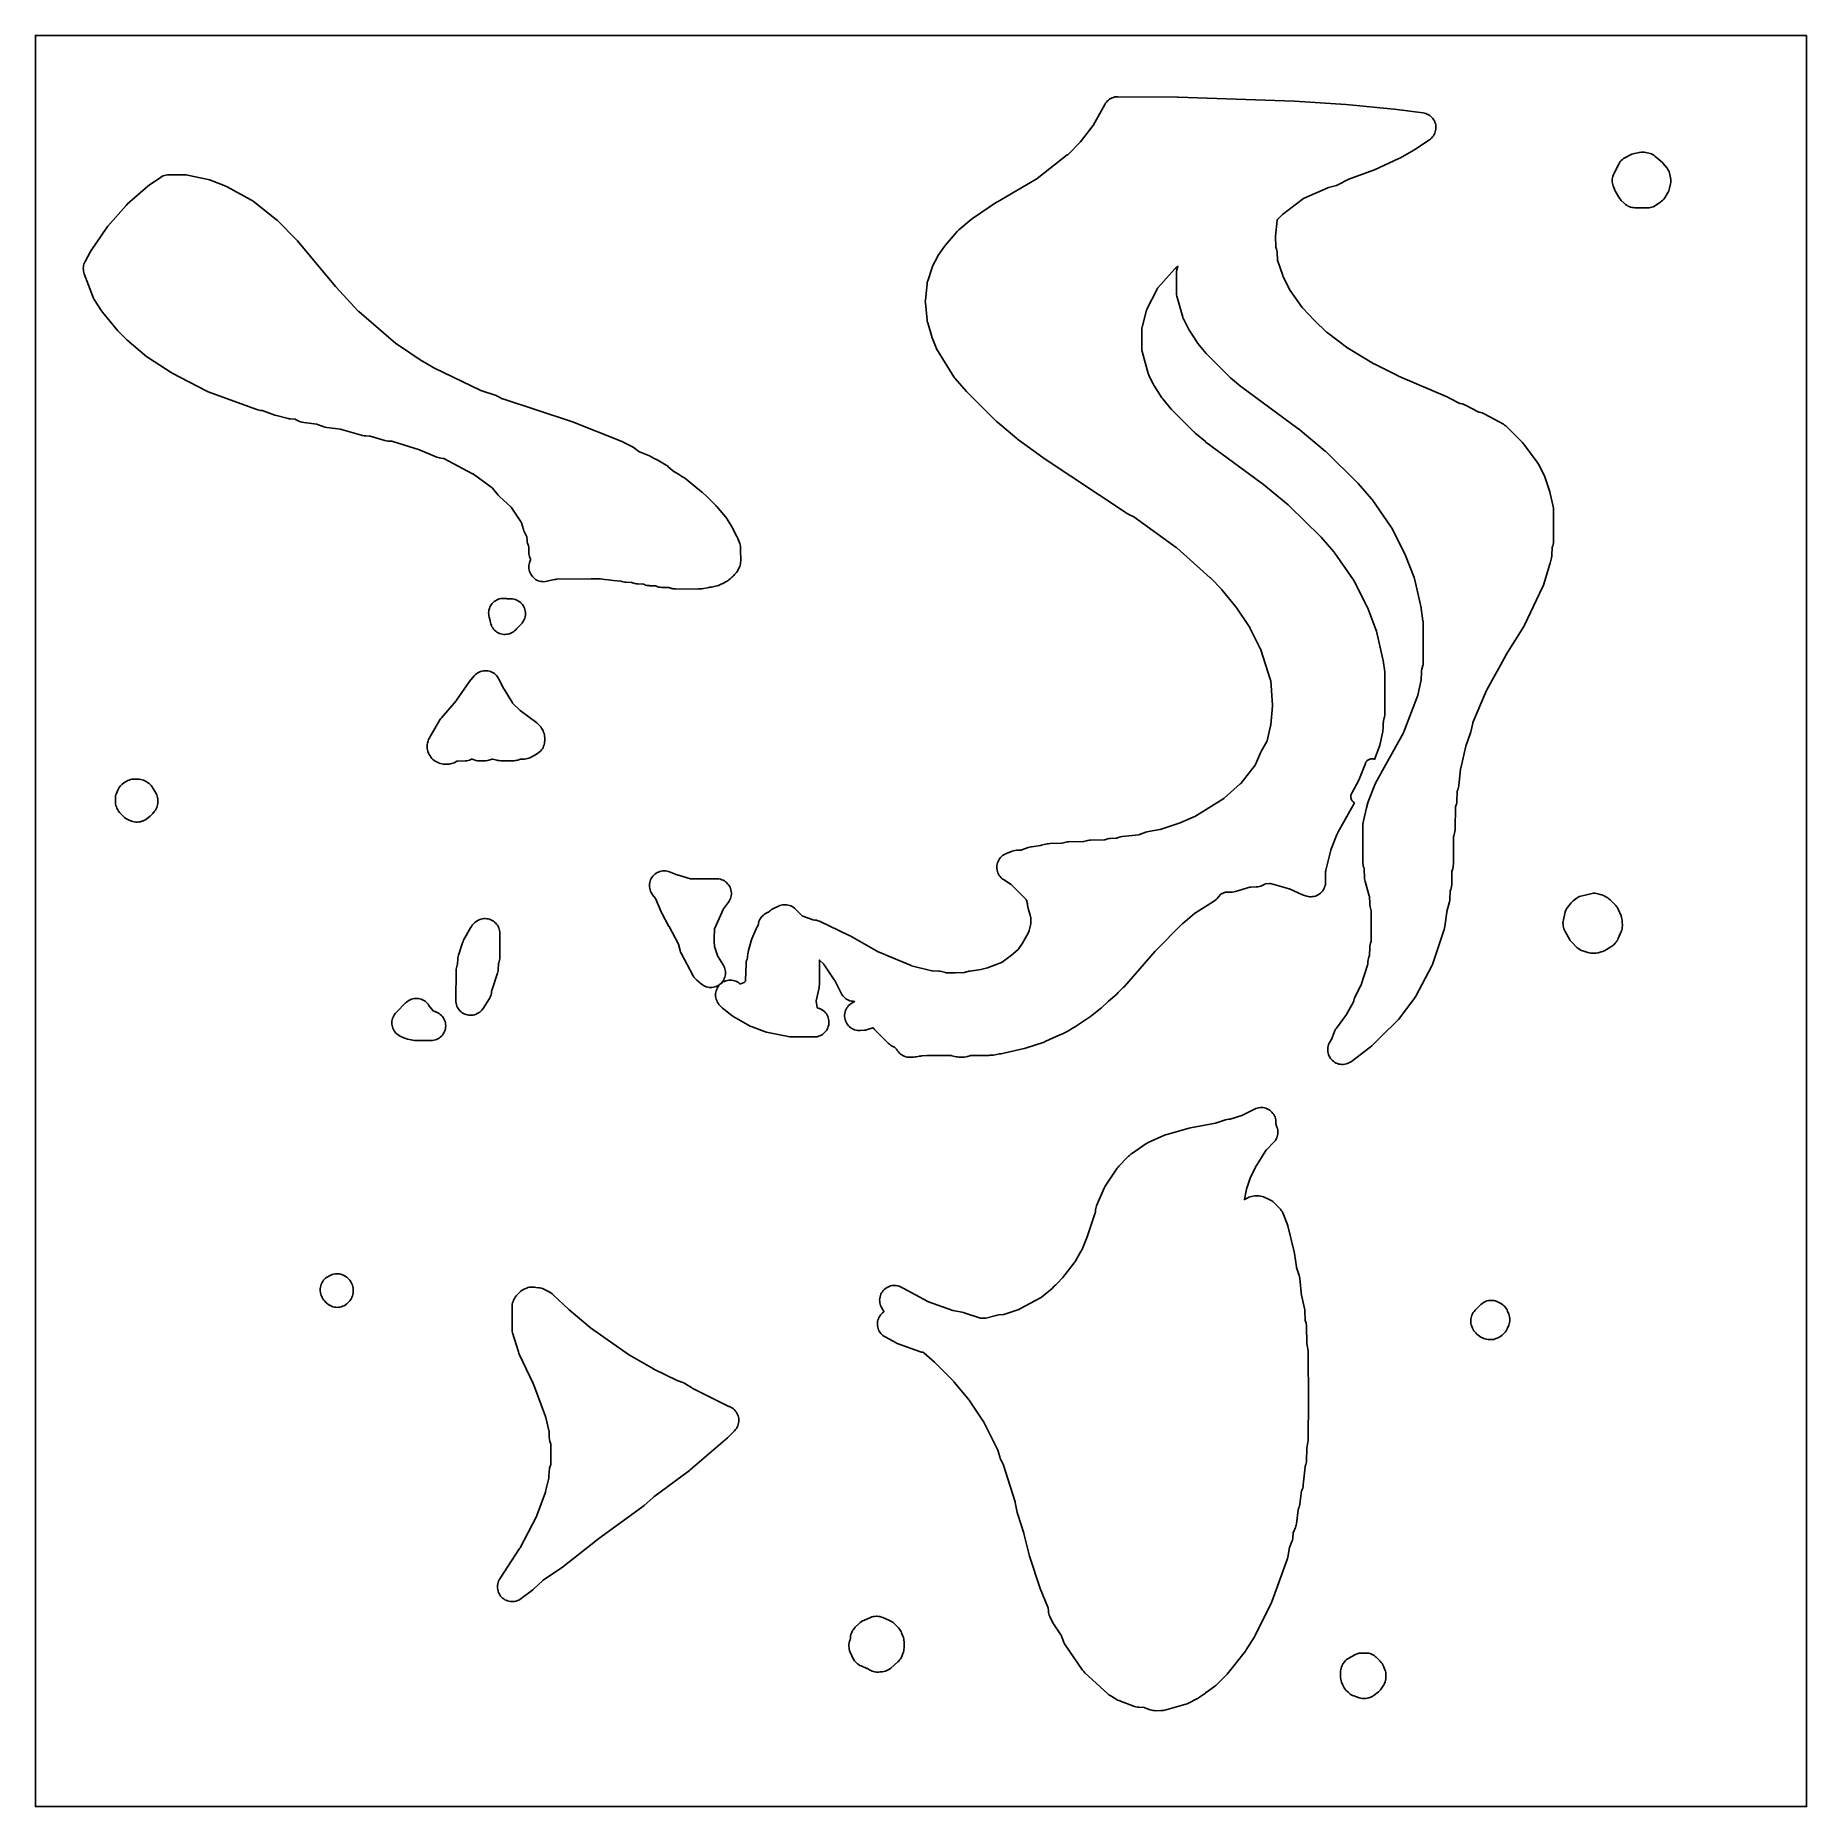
# Model space of a CAD drawing. Header units: millimetres. Extents: x 0 to 300, y 0 to 300.
import ezdxf

# ---------------------------------------------------------------- set-up
doc = ezdxf.new("R2010")
doc.units = ezdxf.units.MM
doc.layers.add('CUT', color=7, linetype='CONTINUOUS')

msp = doc.modelspace()

# ---------------------------------------------------------------- linework, layer by layer
at = {"layer": 'CUT'}
for points in [[(299.9971, 299.9971), (300, 299.9386), (300, 0.0614), (299.9971, 0.0029), (299.9386, 0), (0.0614, 0), (0.0029, 0.0029), (0, 0.0614), (0, 299.9386), (0.0029, 299.9971), (0.0614, 300), (299.9386, 300)], [(117.9358, 139.963), (117.691, 139.9738), (117.4462, 139.9605), (117.204, 139.9233), (116.9665, 139.8626), (116.7362, 139.779), (116.5151, 139.6731), (116.3055, 139.5462), (116.1093, 139.3993), (115.9284, 139.2339), (115.7646, 139.0516), (115.6194, 138.8542), (115.4943, 138.6435), (115.3904, 138.4215), (115.3087, 138.1904), (115.25, 137.9525), (115.2149, 137.7099), (115.2038, 137.4651), (115.2166, 137.2203), (115.2534, 136.978), (115.3137, 136.7405), (115.397, 136.51), (115.5025, 136.2887), (115.6291, 136.0789), (115.7757, 135.8824), (115.9407, 135.7013), (116.4007, 135.2438), (116.5973, 135.0679), (117.9368, 133.9909), (118.1119, 133.8623), (118.2974, 133.7493), (121.0877, 132.213), (121.4152, 132.0623), (123.4703, 131.2911), (123.6519, 131.2308), (123.8376, 131.1845), (127.5234, 130.4147), (127.7762, 130.3753), (128.0317, 130.3619), (131.904, 130.3576), (132.1506, 130.3695), (132.3947, 130.4057), (132.6342, 130.4657), (132.8665, 130.5491), (133.0894, 130.655), (133.3009, 130.7823), (133.4987, 130.9299), (133.6811, 131.0963), (133.8461, 131.2799), (133.9922, 131.4788), (134.118, 131.6912), (134.2223, 131.9149), (134.304, 132.1478), (134.3623, 132.3877), (134.3966, 132.6321), (134.4067, 132.8787), (134.3925, 133.1251), (134.354, 133.3689), (134.2916, 133.6078), (134.206, 133.8393), (134.098, 134.0612), (133.9686, 134.2714), (133.8191, 134.4679), (133.651, 134.6486), (133.4659, 134.8119), (133.2656, 134.9561), (133.052, 135.0798), (132.8273, 135.1819), (132.5936, 135.2614), (132.4477, 135.2954), (132.4015, 135.3085), (132.3928, 135.345), (132.3898, 135.3633), (132.2459, 136.3931), (132.2439, 136.4106), (132.242, 136.4471), (132.2467, 136.4828), (132.2501, 136.5003), (132.7355, 138.7003), (132.7787, 138.961), (132.7942, 139.2248), (132.8153, 142.9684), (132.8153, 142.9766), (132.8142, 142.9937), (132.8056, 143.2027), (132.7967, 143.268), (132.7932, 143.3226), (132.7823, 143.4045), (132.8212, 143.3687), (133.514, 142.6677), (133.5263, 142.6547), (133.5738, 142.5968), (133.5842, 142.5823), (135.3149, 140.0356), (135.3576, 139.9682), (135.3957, 139.8981), (136.4698, 137.76), (136.5941, 137.5408), (136.7399, 137.3353), (136.9055, 137.1455), (137.0894, 136.9734), (137.2897, 136.8206), (137.5044, 136.6888), (137.7312, 136.5792), (137.968, 136.493), (138.2121, 136.4311), (138.4613, 136.3941), (138.6177, 136.3867), (138.6176, 136.3849), (138.7603, 136.3785), (138.7745, 136.3764), (138.7298, 136.3483), (138.3361, 136.1266), (138.1249, 135.9934), (137.928, 135.8397), (137.7475, 135.6671), (137.585, 135.4774), (137.4423, 135.2725), (137.3208, 135.0543), (137.2216, 134.8251), (137.1458, 134.5871), (137.0941, 134.3428), (137.0671, 134.0945), (137.065, 133.8448), (137.0877, 133.5961), (137.1352, 133.3509), (137.207, 133.1116), (137.3022, 132.8808), (137.42, 132.6605), (137.5591, 132.4532), (137.7183, 132.2607), (137.8959, 132.0851), (138.0901, 131.9281), (138.299, 131.7912), (138.5205, 131.6759), (138.7525, 131.5832), (138.9925, 131.5142), (139.2382, 131.4694), (139.4871, 131.4494), (139.7368, 131.4543), (140.3782, 131.4991), (140.6663, 131.5361), (140.9481, 131.6062), (141.8594, 131.8903), (141.9169, 131.9051), (141.9894, 131.8085), (141.9896, 131.8087), (142.0906, 131.6737), (142.2504, 131.4978), (144.481, 129.2655), (144.6476, 129.1132), (144.8273, 128.9765), (145.0186, 128.8566), (145.2199, 128.7544), (145.3277, 128.7057), (145.3838, 128.6787), (145.4054, 128.6676), (145.5101, 128.6071), (145.6055, 128.5385), (145.6937, 128.4607), (145.7736, 128.3745), (145.8446, 128.2808), (145.912, 128.1707), (145.9402, 128.1246), (145.9425, 128.126), (145.9427, 128.1257), (145.9429, 128.1255), (145.9429, 128.1254), (145.9446, 128.1229), (146.0114, 128.0139), (146.1632, 127.814), (146.3343, 127.6304), (146.523, 127.4649), (146.7273, 127.3191), (146.9452, 127.1946), (147.1745, 127.0925), (147.4129, 127.0139), (147.6579, 126.9597), (147.9072, 126.9302), (148.1582, 126.9259), (148.8079, 126.9475), (149.0324, 126.9651), (149.2544, 127.0028), (149.7336, 127.1066), (149.9125, 127.1214), (150.0787, 127.1352), (150.1978, 127.1451), (151.0015, 127.2118), (154.2262, 127.2078), (155.0947, 127.2038), (155.1773, 127.1952), (155.2302, 127.1878), (155.747, 127.0443), (155.9599, 126.9951), (156.1763, 126.9647), (156.3945, 126.9533), (157.1443, 126.9468), (157.3943, 126.9572), (157.6421, 126.9925), (157.8851, 127.0525), (158.2695, 127.1679), (158.4004, 127.1928), (158.4172, 127.1956), (158.4239, 127.1963), (161.4892, 127.2369), (161.6675, 127.2486), (161.7859, 127.2503), (162.0232, 127.265), (162.258, 127.3022), (163.2768, 127.5136), (163.5518, 127.5251), (163.7816, 127.5454), (164.0085, 127.5868), (167.4755, 128.3857), (167.7048, 128.4502), (170.8593, 129.5019), (170.8606, 129.5024), (170.9065, 129.5177), (171.0032, 129.556), (171.0364, 129.5685), (171.0462, 129.573), (171.166, 129.6205), (173.5225, 130.7105), (173.5572, 130.7199), (173.7862, 130.8068), (174.0056, 130.9157), (174.1949, 131.0215), (174.6488, 131.2314), (174.9557, 131.4005), (175.4883, 131.7445), (176.1601, 132.12), (176.3348, 132.2272), (178.7047, 133.8199), (178.7673, 133.8675), (178.9103, 133.9706), (180.3809, 135.1518), (180.5083, 135.2613), (181.7781, 136.4298), (183.1725, 137.6241), (183.4156, 137.8628), (183.7741, 138.2665), (184.267, 138.7201), (184.4594, 138.9178), (189.6438, 144.8701), (189.6708, 144.9001), (189.6987, 144.9291), (194.2533, 149.5068), (194.2911, 149.5431), (194.3303, 149.5778), (196.3369, 151.274), (196.4065, 151.3285), (196.4798, 151.3779), (199.567, 153.2969), (199.7914, 153.4541), (199.9973, 153.6348), (200.1821, 153.837), (200.7235, 154.4986), (200.735, 154.5121), (200.761, 154.5385), (200.7933, 154.557), (200.8088, 154.5646), (201.3997, 154.8349), (201.4171, 154.8423), (201.4543, 154.8551), (201.4933, 154.8606), (201.5121, 154.8618), (202.687, 154.911), (202.9821, 154.9409), (203.2717, 155.0056), (205.7083, 155.7043), (205.7308, 155.7101), (205.8267, 155.7256), (205.8498, 155.7273), (206.7877, 155.7665), (207.0438, 155.7904), (207.2961, 155.8406), (207.542, 155.9164), (207.7787, 156.0171), (208.257, 156.2502), (208.2732, 156.2577), (208.3082, 156.2709), (208.3446, 156.2775), (208.3626, 156.2795), (209.0709, 156.3413), (209.0886, 156.3424), (209.1256, 156.3423), (209.1615, 156.3356), (209.1788, 156.3311), (212.3371, 155.4386), (212.421, 155.4115), (212.5028, 155.3784), (214.613, 154.4342), (214.792, 154.3622), (214.9761, 154.3043), (215.3764, 154.1951), (215.6122, 154.1428), (215.8519, 154.1136), (216.0932, 154.1076), (216.3341, 154.1249), (216.5721, 154.1654), (216.8052, 154.2287), (217.031, 154.3141), (217.2476, 154.4209), (217.4528, 154.5482), (217.6448, 154.6946), (217.8218, 154.8589), (217.9821, 155.0394), (218.1242, 155.2346), (218.2468, 155.4426), (218.3488, 155.6615), (218.4293, 155.8892), (218.4873, 156.1236), (218.5225, 156.3625), (218.5345, 156.6036), (218.5367, 158.2703), (218.539, 158.3446), (218.5407, 158.3736), (218.5585, 158.5209), (218.5637, 158.5495), (218.5792, 158.6222), (219.3535, 161.7979), (219.3774, 161.8827), (219.4013, 161.9575), (219.4311, 162.0404), (220.5189, 164.7621), (220.5502, 164.8338), (220.5801, 164.8968), (220.6159, 164.9665), (223.4176, 170.028), (223.3912, 170.0419), (223.2942, 170.1053), (223.2037, 170.1777), (223.1207, 170.2586), (223.0458, 170.347), (222.9798, 170.4423), (222.9233, 170.5435), (222.8769, 170.6497), (222.8409, 170.7599), (222.8157, 170.873), (222.8015, 170.9881), (222.7985, 171.1039), (222.8067, 171.2195), (222.826, 171.3338), (222.8563, 171.4457), (222.8972, 171.5542), (222.9484, 171.6582), (224.1711, 173.8671), (224.2842, 174.1107), (225.2659, 176.6877), (225.3124, 176.794), (225.3689, 176.8952), (225.4349, 176.9905), (225.5098, 177.079), (225.5928, 177.1599), (225.6833, 177.2324), (225.7804, 177.2958), (225.8831, 177.3495), (225.9906, 177.3931), (226.1017, 177.4261), (226.2155, 177.4482), (226.3309, 177.4592), (226.4469, 177.4591), (226.5623, 177.4477), (226.676, 177.4253), (226.7871, 177.392), (226.8141, 177.3809), (227.6057, 179.4588), (227.7108, 179.8101), (228.2127, 182.085), (228.2517, 182.3098), (228.2699, 182.5372), (228.3064, 183.5911), (228.3107, 183.6601), (228.3132, 183.6871), (228.3332, 183.8238), (228.3386, 183.8503), (228.3542, 183.9177), (228.4768, 184.3859), (228.5219, 184.594), (228.5491, 184.8051), (228.5583, 185.0177), (228.5617, 191.8819), (228.5391, 192.2187), (228.2825, 194.1132), (228.2392, 194.3479), (227.1332, 199.0686), (227.0326, 199.3955), (225.6593, 202.9672), (225.5611, 203.1897), (223.383, 207.5383), (223.2039, 207.8406), (220.1164, 212.3054), (219.9376, 212.5343), (217.7658, 215.0044), (217.6447, 215.1327), (212.3751, 220.3353), (212.204, 220.4893), (207.7253, 224.1623), (207.6217, 224.2428), (198.2729, 231.1224), (198.2383, 231.1488), (198.2079, 231.1729), (198.1742, 231.2004), (196.3962, 232.7103), (196.3587, 232.7435), (196.3259, 232.7737), (196.2898, 232.8083), (192.5083, 236.5798), (192.4693, 236.6205), (192.4354, 236.6576), (192.3983, 236.7), (190.9545, 238.4263), (190.9041, 238.4907), (190.861, 238.5496), (190.815, 238.6172), (189.4458, 240.7744), (189.4113, 240.8321), (189.382, 240.8843), (189.3506, 240.9438), (188.6006, 242.4654), (188.5766, 242.5171), (188.5677, 242.5375), (188.5269, 242.6437), (188.5198, 242.6648), (188.5031, 242.7192), (187.4486, 246.4461), (187.4343, 246.5012), (187.4293, 246.5229), (187.4089, 246.6318), (187.3986, 246.7421), (187.3975, 246.7643), (187.3961, 246.8213), (187.3886, 250.2028), (187.3897, 250.2578), (187.3906, 250.2793), (187.3997, 250.3857), (187.4182, 250.4909), (187.4228, 250.5119), (187.4359, 250.5653), (188.2123, 253.4655), (188.2304, 253.5268), (188.2381, 253.5505), (188.2835, 253.6698), (188.2936, 253.6927), (188.3208, 253.7505), (189.9175, 256.9249), (189.9435, 256.9739), (189.9541, 256.9929), (190.011, 257.0846), (190.0757, 257.1709), (190.0895, 257.1877), (190.1257, 257.2298), (193.0187, 260.4461), (193.0535, 260.4833), (193.0852, 260.5158), (193.1215, 260.5515), (193.4541, 260.8656), (193.4944, 260.9), (193.4838, 260.8507), (193.3381, 260.3059), (193.3097, 260.1775), (193.2908, 260.0919), (193.2907, 260.0917), (193.2907, 260.0915), (193.2718, 259.9465), (193.2623, 259.8739), (193.2623, 259.8738), (193.2532, 259.6544), (193.2601, 256.5173), (193.271, 256.2897), (193.3026, 256.0641), (193.3546, 255.8422), (194.3594, 252.291), (194.4313, 252.075), (194.5225, 251.8664), (195.2281, 250.435), (195.3597, 250.2006), (196.7065, 248.0787), (196.8996, 247.8145), (198.3174, 246.1192), (198.4697, 245.953), (202.2669, 242.1657), (202.4141, 242.0302), (204.1805, 240.5302), (204.317, 240.4222), (213.8133, 233.4341), (213.839, 233.4147), (213.8641, 233.3947), (218.4824, 229.6071), (218.5252, 229.5704), (218.5662, 229.5317), (223.9899, 224.177), (224.0201, 224.1461), (224.0492, 224.1141), (226.3343, 221.5152), (226.3796, 221.4605), (226.4218, 221.4032), (229.6511, 216.7334), (229.6975, 216.6609), (229.7387, 216.5854), (232.0192, 212.0326), (232.0446, 211.9787), (232.0673, 211.9236), (233.5161, 208.1553), (233.5435, 208.0761), (233.5654, 207.9953), (234.7226, 203.0559), (234.7346, 202.9987), (234.7438, 202.941), (235.0246, 200.8682), (235.0329, 200.7859), (235.0357, 200.7033), (235.032, 193.3749), (235.0316, 193.3581), (235.0286, 193.3232), (235.0226, 193.2885), (235.0188, 193.2725), (234.8527, 192.6381), (234.7976, 192.3671), (234.7728, 192.0916), (234.7334, 190.9552), (234.7324, 190.9371), (234.7229, 190.8625), (234.7194, 190.8447), (234.1512, 188.2696), (234.1287, 188.1827), (234.0998, 188.0977), (231.7842, 182.0193), (231.7506, 181.9395), (231.7114, 181.8624), (228.7366, 176.4882), (226.9924, 173.3371), (226.8582, 173.0542), (225.7873, 170.3749), (225.6799, 170.0393), (225.4647, 169.1568), (224.9331, 166.9766), (224.88, 166.6842), (224.862, 166.3876), (224.8535, 159.866), (224.8689, 159.5848), (224.916, 159.3072), (224.9939, 159.0367), (225.0633, 158.8383), (225.0695, 158.8191), (225.0792, 158.7785), (225.0847, 158.7372), (225.0859, 158.717), (225.129, 157.3267), (225.1441, 157.1199), (225.1762, 156.915), (225.2251, 156.7135), (225.9246, 154.2803), (225.9305, 154.2572), (225.9462, 154.1601), (225.9479, 154.1364), (225.9958, 152.9473), (226.0208, 152.6809), (226.0742, 152.4187), (226.2494, 151.7449), (226.2534, 151.7284), (226.2593, 151.6937), (226.2622, 151.6584), (226.2625, 151.6419), (226.2502, 146.6648), (226.2496, 146.6438), (226.2449, 146.6006), (226.2356, 146.5581), (226.2295, 146.538), (226.1273, 146.2309), (226.0615, 145.9952), (226.0191, 145.7542), (226.0004, 145.5102), (225.9652, 144.2221), (225.9643, 144.2045), (225.96, 144.1683), (225.9496, 144.1338), (225.9433, 144.1171), (225.8667, 143.927), (225.7799, 143.6734), (225.7208, 143.4118), (225.6901, 143.1455), (225.6583, 142.6282), (225.6569, 142.6111), (225.6517, 142.5758), (225.6434, 142.5411), (225.6384, 142.5251), (224.4751, 139.0268), (224.4734, 139.022), (224.4447, 138.9529), (224.437, 138.937), (223.5592, 137.2221), (223.4664, 137.019), (223.3921, 136.8083), (223.3369, 136.5919), (223.2986, 136.4076), (223.2939, 136.3876), (223.2809, 136.347), (223.2638, 136.308), (223.2541, 136.2898), (222.119, 134.2946), (222.0832, 134.2356), (222.0442, 134.1788), (220.35, 131.8549), (220.232, 131.6777), (220.1295, 131.4911), (220.0433, 131.2965), (219.5146, 129.9511), (219.508, 129.9354), (219.4768, 129.8723), (219.4683, 129.8575), (219.251, 129.4994), (219.1335, 129.2823), (219.038, 129.0547), (218.9654, 128.8187), (218.9164, 128.5768), (218.8915, 128.3312), (218.891, 128.0843), (218.9148, 127.8386), (218.9628, 127.5964), (219.0344, 127.3602), (219.1289, 127.1321), (219.2455, 126.9145), (219.383, 126.7095), (219.54, 126.519), (219.7151, 126.3449), (219.9064, 126.1889), (220.1122, 126.0526), (220.3305, 125.9372), (220.559, 125.844), (220.7957, 125.7737), (221.0381, 125.7271), (221.284, 125.7046), (221.5308, 125.7065), (221.7763, 125.7328), (222.018, 125.7831), (222.2535, 125.857), (222.4806, 125.9538), (222.6971, 126.0725), (222.9008, 126.212), (226.0924, 128.6373), (226.3429, 128.8553), (227.8119, 130.3164), (230.8552, 133.3434), (231.0843, 133.6054), (233.5883, 136.9079), (233.7048, 137.0753), (233.8073, 137.2517), (236.5356, 142.422), (236.6235, 142.6064), (236.6961, 142.7974), (238.6233, 148.5731), (238.6883, 148.8043), (238.7308, 149.0407), (239.0484, 151.4724), (239.0612, 151.5508), (239.0791, 151.6282), (239.512, 153.2576), (239.5691, 153.5348), (239.5945, 153.8168), (239.631, 154.921), (239.6322, 154.9408), (239.6376, 154.9814), (239.6471, 155.0213), (239.6531, 155.0402), (239.7532, 155.3293), (239.8263, 155.5832), (239.8722, 155.8434), (239.8904, 156.1069), (239.9273, 158.3963), (239.928, 158.4146), (239.9321, 158.4525), (239.9398, 158.49), (239.9446, 158.5072), (240.0656, 158.9063), (240.1238, 159.1374), (240.1597, 159.373), (240.173, 159.611), (240.2111, 164.2374), (240.2119, 164.2588), (240.2221, 164.3467), (240.2263, 164.3676), (240.4107, 165.1787), (240.4554, 165.4378), (240.4727, 165.7002), (240.5191, 169.245), (240.5197, 169.262), (240.5232, 169.2971), (240.5325, 169.3307), (240.5382, 169.3469), (240.6076, 169.5332), (240.69, 169.7982), (240.7424, 170.0706), (240.7644, 170.3472), (240.7997, 171.836), (240.8009, 171.8585), (240.8073, 171.9046), (240.8189, 171.9497), (240.8263, 171.971), (240.9314, 172.2453), (240.9999, 172.4501), (241.0504, 172.6601), (241.0826, 172.8736), (241.3914, 175.7611), (241.4014, 175.8337), (241.4156, 175.9055), (242.271, 179.6212), (242.291, 179.6969), (242.3158, 179.7711), (243.0357, 181.7179), (243.1281, 182.0282), (243.464, 183.4981), (243.4682, 183.5147), (243.4898, 183.582), (243.4961, 183.598), (245.7821, 189.058), (245.8092, 189.1181), (245.8395, 189.1767), (249.0326, 194.9626), (249.0482, 194.99), (249.0646, 195.0171), (252.0912, 199.8892), (252.2231, 200.1301), (255.2959, 206.5572), (255.3693, 206.7264), (255.4299, 206.9005), (256.5274, 210.4681), (256.5679, 210.6156), (256.7916, 211.5409), (256.8386, 211.7897), (256.8602, 212.0419), (256.9004, 213.203), (256.9014, 213.2208), (256.9059, 213.2572), (256.9168, 213.2919), (256.9233, 213.3086), (256.93, 213.3249), (257.013, 213.5563), (257.0728, 213.7948), (257.1089, 214.0379), (257.1209, 214.2835), (257.1196, 219.6664), (257.1056, 219.9299), (257.0639, 220.1905), (256.5825, 222.4334), (256.5101, 222.6986), (255.7244, 225.0581), (255.5886, 225.386), (254.6017, 227.3604), (254.4965, 227.5499), (254.3752, 227.7296), (252.1366, 230.7552), (252.0199, 230.9012), (251.8925, 231.0381), (249.2143, 233.7098), (249.0408, 233.8674), (248.8533, 234.008), (248.6535, 234.1304), (245.4873, 235.8719), (245.2724, 235.977), (245.0484, 236.0611), (244.8174, 236.1235), (244.5981, 236.1715), (244.5816, 236.1755), (244.548, 236.1859), (244.5152, 236.1993), (244.5003, 236.2065), (242.2398, 237.362), (242.0453, 237.4511), (241.8438, 237.5233), (241.6369, 237.578), (241.3804, 237.6342), (241.3638, 237.6382), (241.3298, 237.6488), (241.2967, 237.6624), (241.2817, 237.6697), (239.3993, 238.638), (239.2365, 238.7145), (230.8722, 242.2817), (230.837, 242.2974), (230.8024, 242.3141), (226.7621, 244.3461), (226.7212, 244.3676), (226.6812, 244.3907), (222.3826, 246.9757), (222.3278, 247.0106), (222.275, 247.0484), (218.8086, 249.6699), (218.7537, 249.714), (218.7013, 249.7612), (216.6525, 251.7188), (216.6326, 251.7383), (216.6131, 251.7582), (214.6574, 253.805), (214.5988, 253.8709), (214.5451, 253.941), (212.5322, 256.7705), (212.5293, 256.7748), (212.4901, 256.8394), (212.4817, 256.8552), (211.3339, 259.146), (211.2968, 259.2275), (211.2657, 259.3115), (210.4046, 261.9276), (210.3992, 261.9455), (210.3906, 261.983), (210.3856, 262.0212), (210.3845, 262.0398), (210.3459, 263.1079), (210.3254, 263.3491), (210.2817, 263.5873), (210.2152, 263.8201), (210.1005, 264.1583), (210.0943, 264.1782), (210.0849, 264.2202), (210.0799, 264.263), (210.0791, 264.2838), (210.0617, 265.852), (210.0629, 265.9213), (210.0681, 265.9905), (210.3498, 268.7355), (210.3589, 268.7948), (210.3992, 268.8393), (211.128, 269.568), (211.188, 269.624), (211.2517, 269.6759), (214.7957, 272.3704), (214.8149, 272.3841), (214.9001, 272.4339), (214.9214, 272.4439), (218.8821, 274.1595), (218.9581, 274.1894), (219.0359, 274.2142), (220.1462, 274.5267), (220.3817, 274.6057), (220.6081, 274.7078), (222.348, 275.5983), (222.4177, 275.6312), (222.4893, 275.6597), (226.6244, 277.1512), (226.8292, 277.2355), (230.9198, 279.1354), (231.0891, 279.2219), (233.5014, 280.574), (233.6682, 280.6762), (236.1157, 282.3119), (236.3103, 282.456), (236.49, 282.6183), (236.6532, 282.7972), (236.7983, 282.991), (236.924, 283.198), (237.029, 283.4162), (237.1125, 283.6435), (237.1735, 283.8778), (237.2117, 284.1169), (237.2265, 284.3586), (237.2178, 284.6006), (237.1858, 284.8406), (237.1307, 285.0763), (237.0531, 285.3057), (236.9537, 285.5265), (236.8333, 285.7366), (236.6932, 285.9341), (236.5347, 286.1171), (236.3592, 286.2839), (236.1683, 286.4329), (235.964, 286.5628), (235.748, 286.6723), (235.5225, 286.7604), (235.2895, 286.8263), (235.0512, 286.8693), (230.1656, 287.5089), (230.0746, 287.5192), (222.0378, 288.2732), (221.9667, 288.2788), (213.2564, 288.8458), (213.1808, 288.8496), (193.531, 289.5323), (193.4642, 289.5337), (183.3363, 289.6151), (183.0914, 289.6051), (182.8486, 289.5711), (182.6103, 289.5134), (182.3788, 289.4328), (182.1563, 289.3298), (181.9449, 289.2055), (181.7468, 289.0612), (181.5637, 288.8981), (181.3975, 288.7179), (181.2498, 288.5223), (181.1219, 288.3131), (179.1803, 284.7564), (179.1775, 284.7516), (179.1325, 284.6828), (179.121, 284.6674), (177.0044, 281.9845), (176.9604, 281.9318), (176.9134, 281.8816), (174.9001, 279.8504), (174.8434, 279.7968), (174.7835, 279.747), (169.6612, 275.7599), (169.5963, 275.7127), (169.5285, 275.67), (162.9415, 271.8158), (162.8115, 271.7342), (158.6949, 268.973), (158.4742, 268.8065), (156.4272, 267.0772), (156.2845, 266.9468), (156.1522, 266.8058), (154.1041, 264.445), (153.9264, 264.2144), (152.879, 262.6771), (152.7108, 262.3912), (152.0276, 261.0304), (151.8899, 260.6987), (151.1403, 258.448), (151.0681, 258.1839), (151.0253, 257.9134), (150.7449, 255.1837), (150.7318, 254.9306), (150.7444, 254.6776), (151.0371, 251.7739), (151.0721, 251.5389), (151.1293, 251.3082), (151.8876, 248.7729), (151.98, 248.5162), (152.7009, 246.8101), (152.7875, 246.6263), (152.8888, 246.4501), (155.5782, 242.1834), (155.6838, 242.029), (155.8007, 241.8828), (157.6839, 239.7012), (157.8142, 239.5616), (162.7833, 234.6236), (162.9424, 234.4785), (166.225, 231.7355), (166.3471, 231.6397), (170.612, 228.5039), (170.7149, 228.4321), (184.9455, 219.031), (185.2089, 218.8791), (185.9548, 218.5077), (185.9595, 218.5052), (186.0279, 218.4643), (186.0432, 218.4538), (193.2204, 213.2766), (193.2699, 213.2389), (193.3174, 213.1988), (199.0068, 208.1349), (199.0418, 208.1025), (199.0755, 208.0687), (200.9276, 206.1395), (200.9617, 206.1024), (200.9943, 206.0639), (203.2998, 203.2246), (203.334, 203.1805), (203.3661, 203.1348), (205.6756, 199.687), (205.716, 199.6223), (205.7523, 199.5552), (207.4132, 196.2415), (207.4501, 196.1605), (207.481, 196.0771), (209.2182, 190.8009), (209.225, 190.778), (209.2445, 190.6798), (209.247, 190.656), (209.5498, 186.5324), (209.5507, 186.5158), (209.5498, 186.446), (209.5486, 186.4294), (209.2373, 183.222), (209.2278, 183.1482), (209.2139, 183.0751), (208.6426, 180.5109), (208.6375, 180.4907), (208.6235, 180.4494), (208.6052, 180.4099), (208.595, 180.3917), (207.6467, 178.8094), (207.4878, 178.4963), (206.6395, 176.4863), (206.6324, 176.4704), (206.6153, 176.4382), (206.5953, 176.4076), (206.5852, 176.3941), (204.1641, 173.3146), (204.1526, 173.3007), (204.1008, 173.246), (204.0876, 173.2338), (201.3491, 170.8276), (201.3451, 170.8242), (201.2831, 170.7775), (201.268, 170.7675), (196.6484, 167.8572), (196.5722, 167.813), (196.4931, 167.7744), (194.0242, 166.6803), (193.9708, 166.6581), (193.9163, 166.6385), (190.5348, 165.5106), (190.5299, 165.5091), (190.4555, 165.4903), (190.4379, 165.4869), (188.5435, 165.1712), (188.2976, 165.1174), (188.0585, 165.0392), (186.9895, 164.6288), (186.9736, 164.6231), (186.9394, 164.6133), (186.9044, 164.6065), (186.888, 164.6044), (184.0541, 164.3018), (183.8268, 164.2669), (183.6037, 164.2113), (183.3867, 164.1354), (183.1536, 164.0417), (183.1376, 164.0356), (183.1033, 164.0252), (183.0682, 164.021), (183.0509, 164.0201), (182.1099, 163.9901), (181.8343, 163.966), (181.5631, 163.9116), (181.2996, 163.8276), (181.1136, 163.7567), (181.0976, 163.751), (181.0635, 163.7413), (181.0285, 163.7377), (181.0114, 163.7371), (178.7067, 163.6995), (178.47, 163.6843), (178.2357, 163.6469), (178.0061, 163.5873), (177.6071, 163.4634), (177.589, 163.4583), (177.5506, 163.4503), (177.5117, 163.446), (177.4929, 163.4453), (175.0288, 163.4133), (174.7949, 163.3993), (174.5632, 163.3634), (174.336, 163.306), (173.9007, 163.174), (173.8837, 163.1693), (173.8471, 163.1617), (173.8099, 163.1575), (173.7927, 163.1568), (171.8588, 163.1154), (171.6198, 163.0988), (171.3836, 163.0595), (170.6578, 162.9024), (170.4194, 162.8384), (170.243, 162.7718), (168.7079, 162.5739), (168.4182, 162.519), (168.137, 162.4304), (167.1073, 162.0379), (167.088, 162.0311), (167.0469, 162.0202), (167.0048, 162.0136), (166.9845, 162.012), (166.1844, 161.9713), (165.9259, 161.9446), (165.6716, 161.8913), (165.4242, 161.8118), (164.4561, 161.4443), (164.2273, 161.344), (164.0096, 161.2215), (163.8053, 161.0779), (163.6163, 160.9145), (163.4446, 160.7332), (163.2918, 160.5356), (163.1594, 160.3237), (163.0489, 160.0997), (162.9613, 159.8658), (162.8975, 159.6243), (162.8581, 159.3777), (162.8435, 159.1283), (162.8538, 158.8788), (162.889, 158.6315), (162.9487, 158.3889), (163.0323, 158.1536), (163.139, 157.9277), (163.2677, 157.7136), (163.4171, 157.5134), (163.5857, 157.3292), (163.7719, 157.1627), (163.9738, 157.0156), (165.248, 156.1811), (165.2649, 156.1694), (165.3312, 156.1153), (165.346, 156.1012), (167.814, 153.6163), (167.8283, 153.6011), (167.8554, 153.5671), (167.8704, 153.5263), (167.876, 153.5062), (168.0305, 152.8833), (168.043, 152.6895), (168.0796, 152.3948), (168.1509, 152.1065), (168.5056, 150.968), (168.5747, 150.6894), (168.5797, 150.6666), (168.5899, 150.5841), (168.5904, 150.4559), (168.593, 150.408), (168.5957, 149.6364), (168.5951, 149.6136), (168.5844, 149.5188), (168.5798, 149.4964), (168.3232, 148.3985), (168.3095, 148.3529), (168.2636, 148.1686), (168.2605, 148.1572), (168.2461, 148.1169), (168.2369, 148.0968), (168.2187, 148.0596), (167.1857, 146.2417), (166.4386, 145.1621), (165.3533, 144.2384), (163.7506, 143.0484), (163.7368, 143.0385), (163.7164, 143.026), (163.6898, 143.0116), (163.6743, 143.0038), (163.6591, 142.9974), (161.2591, 142.0458), (160.1157, 141.7596), (158.3262, 141.5269), (158.0484, 141.4747), (157.9722, 141.4513), (157.9504, 141.4473), (157.7341, 141.3876), (157.3496, 141.2627), (157.3299, 141.2568), (157.3004, 141.2506), (155.7749, 141.2455), (154.9915, 141.2469), (154.9103, 141.2471), (154.8769, 141.2471), (154.1898, 141.2483), (154.1684, 141.2525), (154.1498, 141.2576), (153.6712, 141.4016), (153.4652, 141.4542), (153.2554, 141.489), (153.0435, 141.5059), (151.9527, 141.5464), (151.9325, 141.5476), (151.8487, 141.5595), (151.8289, 141.5639), (148.4176, 142.4122), (148.4128, 142.4135), (148.342, 142.4366), (148.3258, 142.443), (144.683, 143.9659), (144.6297, 143.9913), (144.5952, 144.0118), (144.3793, 144.1268), (144.1531, 144.2201), (143.919, 144.2909), (143.9063, 144.2941), (143.8471, 144.3154), (142.9043, 144.7095), (142.8377, 144.7398), (142.7729, 144.774), (138.0076, 147.4807), (137.8402, 147.5677), (132.807, 149.9438), (132.5502, 150.048), (132.2833, 150.1232), (132.0098, 150.1684), (131.7255, 150.1993), (131.7018, 150.2026), (131.6045, 150.2254), (131.5819, 150.233), (129.9914, 150.8182), (129.9302, 150.8446), (129.8805, 150.8889), (128.7321, 152.0324), (128.5567, 152.1912), (128.3671, 152.3328), (128.165, 152.4557), (127.9521, 152.559), (127.9389, 152.5647), (127.7175, 152.6473), (127.4893, 152.7087), (127.2564, 152.7482), (127.0207, 152.7656), (126.7845, 152.7606), (126.5498, 152.7334), (126.3187, 152.6842), (126.0933, 152.6133), (125.8756, 152.5215), (124.9987, 152.1018), (124.8064, 151.9992), (124.6238, 151.8803), (124.4522, 151.7459), (124.2929, 151.597), (124.25, 151.5532), (124.2034, 151.5103), (124.1149, 151.4796), (123.8772, 151.3833), (123.6507, 151.2631), (123.4376, 151.1203), (123.2404, 150.9565), (123.0609, 150.7733), (122.9011, 150.5727), (122.7628, 150.3568), (122.6473, 150.1278), (122.5558, 149.8882), (122.4894, 149.6405), (122.4487, 149.3873), (122.4434, 149.3381), (122.4142, 149.2849), (122.247, 149.0119), (122.0804, 148.6893), (121.3432, 146.9661), (121.2371, 146.6668), (120.7632, 145.0005), (120.7022, 144.7295), (120.6716, 144.4535), (120.6392, 143.8632), (120.6376, 143.843), (120.631, 143.8017), (120.6203, 143.7612), (120.6136, 143.7421), (120.5402, 143.5479), (120.4568, 143.2843), (120.4031, 143.013), (120.3796, 142.7375), (120.2969, 139.9426), (120.2959, 139.9228), (120.2906, 139.8826), (120.2701, 139.8477), (120.2588, 139.8314), (120.1263, 139.6506), (120.1138, 139.6344), (120.0855, 139.6031), (120.047, 139.5861), (120.0276, 139.5793), (119.3996, 139.377), (119.3811, 139.3715), (119.3429, 139.3633), (119.2785, 139.4155), (119.0808, 139.5604), (118.8698, 139.6852), (118.6477, 139.7887), (118.4165, 139.87), (118.1784, 139.9283)], [(267.1729, 274.7536), (267.2443, 274.5337), (267.4654, 273.9465), (267.5426, 273.7639), (267.634, 273.588), (268.1928, 272.6096), (268.3155, 272.416), (268.4554, 272.2344), (268.6114, 272.0663), (269.1564, 271.5307), (269.3365, 271.3701), (269.5312, 271.2275), (269.7388, 271.1044), (269.9572, 271.0019), (270.1846, 270.9209), (270.4187, 270.8623), (270.6573, 270.8264), (270.8983, 270.8138), (273.0647, 270.8048), (273.3109, 270.8159), (273.5548, 270.8512), (273.794, 270.9104), (274.0263, 270.9928), (274.2493, 271.0977), (274.4609, 271.2241), (275.2379, 271.7416), (275.4484, 271.8983), (275.6413, 272.0763), (275.8145, 272.2735), (275.966, 272.4877), (276.4674, 273.282), (276.5792, 273.4782), (276.6728, 273.6836), (276.7475, 273.8967), (276.8027, 274.1156), (276.9569, 274.8696), (276.9945, 275.1149), (277.0076, 275.3627), (276.996, 275.6106), (276.9599, 275.8562), (276.8444, 276.4396), (276.7884, 276.6662), (276.7115, 276.8866), (276.6144, 277.0989), (276.4979, 277.3012), (276.3631, 277.4917), (275.7116, 278.3267), (275.5267, 278.538), (275.3193, 278.7273), (274.2992, 279.5581), (274.113, 279.6959), (273.9148, 279.8159), (273.7064, 279.917), (273.4895, 279.9984), (273.266, 280.0594), (272.7344, 280.1782), (272.4775, 280.2217), (272.2174, 280.2383), (271.957, 280.2277), (271.6991, 280.19), (270.8669, 280.0237), (270.6286, 279.9638), (270.3974, 279.8808), (270.1755, 279.7755), (269.2166, 279.2614), (269.0007, 279.1313), (268.799, 278.98), (268.6136, 278.8092), (268.4463, 278.6206), (268.2988, 278.4161), (268.1727, 278.1978), (267.3965, 276.6823), (267.3003, 276.4708), (267.2241, 276.2513), (267.1864, 276.1236), (267.1311, 275.8991), (267.0969, 275.6704), (267.0839, 275.4396), (267.0924, 275.2085), (267.1221, 274.9792)], [(8.1196, 260.3194), (8.1486, 260.0858), (8.1995, 259.8558), (8.2717, 259.6317), (9.7268, 255.7541), (9.8293, 255.5185), (9.9554, 255.2946), (11.1752, 253.3689), (11.3567, 253.1182), (13.9427, 249.9752), (14.1052, 249.7962), (15.2926, 248.6083), (15.4578, 248.4572), (18.899, 245.582), (19.1452, 245.4007), (22.9893, 242.9169), (23.1846, 242.8029), (28.9331, 239.787), (29.2337, 239.6538), (37.4915, 236.6248), (37.6925, 236.5606), (37.8981, 236.5135), (38.1071, 236.484), (38.4809, 236.4471), (38.4974, 236.4451), (38.5318, 236.4388), (38.5656, 236.4294), (38.581, 236.4241), (40.5442, 235.6981), (40.8068, 235.6171), (42.7935, 235.1219), (43.0065, 235.0786), (43.2224, 235.0539), (43.957, 235.0022), (43.9762, 235.0003), (44.0157, 234.9936), (44.0532, 234.9792), (44.0706, 234.971), (44.644, 234.683), (44.9008, 234.5716), (45.1685, 234.4895), (45.4436, 234.438), (47.6582, 234.15), (47.6813, 234.1462), (47.7764, 234.122), (47.7985, 234.1143), (48.7639, 233.7409), (49.0488, 233.6498), (49.3426, 233.5935), (51.6758, 233.2894), (51.7606, 233.2753), (51.8441, 233.2552), (55.4284, 232.259), (55.6923, 232.2008), (55.961, 232.1714), (56.5393, 232.1397), (56.5613, 232.1379), (56.6523, 232.1225), (56.6737, 232.117), (59.1847, 231.3943), (59.4402, 231.335), (59.7005, 231.3029), (60.3791, 231.2551), (60.4018, 231.2528), (60.4954, 231.2351), (60.5173, 231.229), (65.0499, 229.8113), (65.103, 229.7934), (65.1552, 229.773), (67.9968, 228.5873), (68.212, 228.5089), (68.4336, 228.4505), (68.6595, 228.4126), (69.0844, 228.3612), (69.1021, 228.3587), (69.1387, 228.3508), (69.1729, 228.3365), (69.1891, 228.3284), (74.0314, 225.7638), (74.105, 225.7214), (74.1754, 225.6741), (77.3457, 223.3777), (77.3593, 223.3674), (77.3864, 223.3439), (77.4114, 223.318), (77.4222, 223.3054), (78.3635, 222.1451), (78.4941, 221.9965), (78.6361, 221.8587), (80.5352, 220.1562), (80.5391, 220.1526), (80.5741, 220.1158), (80.5901, 220.0957), (80.604, 220.076), (82.2898, 217.5523), (82.3005, 217.5352), (82.3202, 217.498), (82.3359, 217.4589), (82.342, 217.4397), (82.6674, 216.3042), (82.7475, 216.0693), (82.8505, 215.8435), (83.1986, 215.1712), (83.2072, 215.1535), (83.2223, 215.1154), (83.2294, 215.075), (83.2314, 215.0554), (83.2731, 214.49), (83.3065, 214.2277), (83.3674, 213.9703), (83.4551, 213.7208), (83.5266, 213.5477), (83.5329, 213.5313), (83.5438, 213.4963), (83.5482, 213.4603), (83.5491, 213.4426), (83.5819, 212.4185), (83.5988, 212.1969), (83.6354, 211.9777), (83.6913, 211.7627), (83.8336, 211.3005), (83.8387, 211.2823), (83.8465, 211.2438), (83.8391, 211.2052), (83.8342, 211.1869), (83.6849, 210.6809), (83.6267, 210.4405), (83.5926, 210.1955), (83.5828, 209.9483), (83.5975, 209.7014), (83.6366, 209.4572), (83.6995, 209.218), (83.7858, 208.9862), (83.8946, 208.7641), (84.0248, 208.5538), (84.1752, 208.3574), (84.3442, 208.1768), (84.5302, 208.0138), (84.7314, 207.87), (84.9459, 207.7468), (85.1715, 207.6453), (85.406, 207.5667), (85.6471, 207.5116), (85.8925, 207.4806), (86.1397, 207.474), (86.3864, 207.4918), (86.6301, 207.534), (87.9146, 207.8222), (88.0925, 207.8553), (88.2751, 207.8892), (88.2949, 207.8929), (88.3521, 207.9035), (94.154, 207.9305), (95.678, 207.9349), (95.7208, 207.932), (96.3794, 207.8705), (97.077, 207.7904), (97.4473, 207.7478), (97.9341, 207.6919), (99.1616, 207.5509), (99.3144, 207.4944), (99.5355, 207.4352), (99.761, 207.3963), (99.9892, 207.3783), (100.9006, 207.3482), (100.9179, 207.3472), (100.9539, 207.3428), (100.9881, 207.3322), (101.0045, 207.326), (101.1292, 207.275), (101.338, 207.2003), (101.5526, 207.1444), (101.7713, 207.1077), (101.7883, 207.1064), (101.8102, 207.1026), (102.0353, 207.0846), (102.9724, 207.0522), (102.9812, 207.0517), (103.0062, 207.0439), (103.0226, 207.0377), (103.1549, 206.9836), (103.3599, 206.91), (103.5705, 206.8546), (103.7851, 206.8177), (104.0021, 206.7997), (104.0201, 206.799), (104.0533, 206.7963), (104.3287, 206.7868), (105.0155, 206.7596), (105.0333, 206.7585), (105.0515, 206.7561), (105.0793, 206.7474), (105.0959, 206.7409), (105.1864, 206.7032), (105.4011, 206.6251), (105.622, 206.5669), (105.8473, 206.5291), (106.0752, 206.5121), (107.2618, 206.4777), (107.2835, 206.4765), (107.3283, 206.4701), (107.3722, 206.4589), (107.3926, 206.4518), (107.5022, 206.4102), (107.7168, 206.3397), (107.8637, 206.3058), (107.8728, 206.3032), (107.8811, 206.3018), (107.9369, 206.2889), (108.0423, 206.2745), (108.1457, 206.2569), (108.422, 206.241), (112.1111, 206.2338), (112.3368, 206.2443), (112.4228, 206.2442), (112.6596, 206.2552), (112.8942, 206.2886), (114.0496, 206.5094), (114.2325, 206.517), (114.4828, 206.5402), (114.7296, 206.5884), (115.4234, 206.7604), (115.693, 206.8437), (115.9516, 206.9569), (116.026, 206.9946), (116.6488, 207.2972), (116.8731, 207.4208), (116.8894, 207.4321), (117.0356, 207.5062), (117.2615, 207.6358), (117.4727, 207.7883), (117.6668, 207.9619), (117.9148, 208.2081), (117.945, 208.2314), (118.118, 208.3779), (118.2771, 208.5394), (118.4014, 208.6911), (118.5533, 208.8418), (118.7412, 209.0505), (118.9044, 209.279), (119.0411, 209.5243), (119.1025, 209.6508), (119.202, 209.8317), (119.2941, 210.0429), (119.3663, 210.2617), (119.418, 210.4861), (119.4489, 210.7144), (119.4587, 210.9446), (119.4509, 212.9616), (119.4493, 212.9897), (119.4493, 213.0355), (119.4389, 213.261), (119.4082, 213.4846), (119.3575, 213.7046), (119.2871, 213.919), (118.9474, 214.8156), (118.7967, 215.1408), (118.3313, 215.9812), (118.0597, 216.5863), (117.9097, 216.87), (117.1881, 218.0457), (117.1168, 218.1523), (117.1152, 218.155), (117.1139, 218.1566), (117.0797, 218.2077), (116.9789, 218.3356), (116.9743, 218.3417), (116.9702, 218.3467), (116.959, 218.3609), (116.9371, 218.3865), (115.639, 219.9501), (115.4761, 220.1282), (115.3113, 220.2916), (115.2511, 220.3621), (115.0963, 220.5277), (113.5894, 221.9996), (113.1081, 222.477), (113.0145, 222.5611), (113.0102, 222.5653), (112.9699, 222.6013), (112.9252, 222.6414), (112.9205, 222.6453), (112.8383, 222.7185), (110.2386, 224.8272), (110.1362, 224.9105), (110.1319, 224.9137), (110.1274, 224.9174), (110.0306, 224.99), (109.9862, 225.0235), (109.9851, 225.0242), (109.9761, 225.0309), (109.8165, 225.1327), (109.5099, 225.3124), (109.2584, 225.4607), (108.9054, 225.6688), (108.541, 225.8836), (108.2363, 226.0632), (108.2061, 226.0849), (108.1923, 226.0962), (107.1974, 226.955), (107.0354, 227.0835), (106.8634, 227.1982), (105.7171, 227.8958), (105.4445, 228.0394), (104.8141, 228.3235), (104.0121, 228.7665), (103.7147, 228.9061), (102.2947, 229.4621), (102.2763, 229.4698), (102.2393, 229.4889), (102.2032, 229.5124), (102.1963, 229.5178), (101.4828, 230.098), (101.2671, 230.2551), (101.0358, 230.3883), (99.6895, 231.0709), (99.4877, 231.1622), (90.9684, 234.5704), (90.8162, 234.6257), (79.1818, 238.4267), (79.1767, 238.4284), (79.1022, 238.4594), (79.0853, 238.4677), (78.3782, 238.8363), (78.2053, 238.9182), (78.0267, 238.9866), (75.4553, 239.8602), (75.3871, 239.8857), (75.3206, 239.9152), (67.5873, 243.6258), (67.5453, 243.647), (67.5042, 243.6697), (65.5533, 244.7989), (65.5186, 244.8198), (65.4847, 244.8418), (61.1532, 247.7498), (61.0953, 247.7912), (61.04, 247.8358), (54.7628, 253.2135), (54.7092, 253.2622), (54.6587, 253.314), (50.8839, 257.4214), (50.8639, 257.4437), (50.8444, 257.4665), (44.3944, 265.2182), (44.2405, 265.3869), (40.9916, 268.636), (40.7793, 268.8254), (36.8715, 271.9311), (36.6914, 272.0616), (36.5003, 272.1756), (32.4999, 274.3273), (32.2347, 274.4505), (29.6676, 275.4653), (29.47, 275.534), (29.2673, 275.586), (25.7713, 276.3275), (25.5169, 276.3679), (25.2597, 276.3819), (22.5956, 276.3895), (22.344, 276.3775), (22.095, 276.3403), (21.8509, 276.2782), (21.6144, 276.1919), (21.3877, 276.0822), (21.1732, 275.9503), (19.2736, 274.6457), (19.0334, 274.4583), (15.567, 271.3954), (15.347, 271.175), (12.2886, 267.7053), (12.1023, 267.4662), (9.4147, 263.5477), (9.2694, 263.308), (8.4054, 261.6845), (8.3047, 261.4716), (8.2244, 261.2502), (8.1654, 261.0223), (8.1281, 260.7898), (8.1128, 260.5548)], [(77.3351, 199.854), (77.4638, 199.642), (77.6128, 199.4438), (77.7807, 199.2613), (77.9659, 199.0963), (78.1665, 198.9505), (78.3806, 198.8253), (78.6061, 198.7219), (78.8406, 198.6414), (79.082, 198.5845), (79.3279, 198.5518), (79.5757, 198.5436), (79.8232, 198.56), (80.0678, 198.6009), (80.3072, 198.6658), (80.5389, 198.754), (80.7608, 198.8649), (80.9706, 198.9971), (81.1663, 199.1495), (81.3459, 199.3205), (81.5076, 199.5085), (81.5875, 199.6112), (81.6424, 199.6769), (81.7017, 199.7385), (82.2526, 200.2726), (82.4197, 200.4513), (82.5686, 200.6454), (82.6977, 200.8532), (82.8059, 201.0726), (82.8922, 201.3015), (82.9557, 201.5378), (82.9958, 201.7791), (83.0121, 202.0232), (83.0045, 202.2677), (82.973, 202.5103), (82.9179, 202.7487), (82.8399, 202.9805), (82.7395, 203.2036), (82.6178, 203.4158), (82.476, 203.6151), (82.3153, 203.7996), (82.1374, 203.9675), (81.9439, 204.1172), (81.7367, 204.2473), (81.5178, 204.3566), (81.2893, 204.4439), (81.0534, 204.5084), (80.8122, 204.5496), (80.5682, 204.567), (79.8927, 204.5821), (79.8745, 204.5829), (79.837, 204.5872), (79.7829, 204.5985), (79.5411, 204.637), (79.2967, 204.6516), (79.0521, 204.6422), (78.8095, 204.6089), (78.5713, 204.5521), (78.3399, 204.4722), (78.1174, 204.3701), (77.9059, 204.2468), (77.7075, 204.1033), (77.5241, 203.9411), (77.3575, 203.7617), (77.2091, 203.5669), (77.0806, 203.3586), (76.973, 203.1386), (76.8875, 202.9092), (76.8249, 202.6725), (76.7856, 202.4309), (76.7702, 202.1865), (76.7788, 201.9418), (76.8113, 201.6992), (76.8674, 201.4608), (77.0306, 200.8932), (77.0351, 200.8759), (77.0421, 200.8393), (77.0464, 200.7967), (77.083, 200.5515), (77.1438, 200.311), (77.2281, 200.0778)], [(67.3181, 177.3746), (67.5029, 177.2187), (67.702, 177.0813), (67.9133, 176.9638), (68.1966, 176.8238), (68.4076, 176.7314), (68.6263, 176.6587), (68.8507, 176.6066), (69.079, 176.5752), (69.3091, 176.5651), (69.8285, 176.5661), (70.053, 176.5767), (70.2755, 176.6073), (70.4944, 176.6578), (70.7079, 176.7278), (70.9143, 176.8166), (71.4001, 177.0521), (71.4186, 177.0606), (71.4581, 177.0749), (71.4997, 177.0808), (71.5201, 177.0822), (72.8524, 177.134), (73.0855, 177.154), (73.3157, 177.1957), (73.541, 177.2588), (73.7595, 177.3427), (73.8832, 177.3969), (73.9002, 177.4039), (73.9359, 177.4157), (73.9724, 177.4067), (73.9899, 177.4011), (74.3359, 177.2801), (74.6096, 177.2017), (74.8904, 177.1548), (75.1747, 177.1402), (76.1447, 177.1456), (76.3733, 177.1573), (76.5998, 177.1899), (76.8224, 177.2431), (77.3846, 177.405), (77.4018, 177.4095), (77.4378, 177.4164), (77.4737, 177.4102), (77.4912, 177.406), (78.1331, 177.2342), (78.3479, 177.1868), (78.5661, 177.1584), (78.7859, 177.1493), (81.0163, 177.1553), (81.2548, 177.1673), (81.4911, 177.202), (81.723, 177.2592), (81.9484, 177.3382), (82.0225, 177.3682), (82.0429, 177.3758), (82.0861, 177.388), (82.1304, 177.3954), (82.1521, 177.3972), (82.8123, 177.4337), (83.0799, 177.463), (83.3427, 177.5209), (83.5978, 177.6067), (83.8422, 177.7195), (84.8945, 178.2754), (85.1213, 178.4111), (85.3325, 178.5699), (85.5258, 178.7501), (85.5637, 178.7894), (85.7234, 178.9719), (85.8647, 179.1689), (85.9862, 179.3787), (86.0868, 179.5993), (86.1655, 179.8286), (86.2217, 180.0644), (86.2548, 180.3046), (86.2644, 180.5469), (86.2597, 181.0919), (86.2472, 181.321), (86.2137, 181.548), (86.1596, 181.771), (86.0852, 181.9881), (85.9912, 182.1975), (85.8434, 182.4902), (85.7316, 182.6884), (85.6023, 182.8756), (85.4565, 183.0504), (85.2933, 183.2287), (85.1218, 183.3989), (84.9346, 183.5518), (82.1031, 185.6445), (82.0371, 185.6968), (81.9749, 185.7536), (80.8514, 186.8523), (80.8476, 186.8562), (80.8143, 186.8944), (80.7992, 186.915), (80.7861, 186.9355), (79.374, 189.2525), (79.3486, 189.2961), (79.3251, 189.3406), (78.4981, 190.9891), (78.4973, 190.9886), (78.4, 191.1724), (78.2641, 191.3776), (78.1086, 191.5684), (77.9352, 191.743), (77.7453, 191.8997), (77.5411, 192.037), (77.3242, 192.1535), (77.097, 192.2482), (76.8616, 192.32), (76.6203, 192.3684), (76.3753, 192.3927), (76.1292, 192.3929), (75.8842, 192.3689), (75.6428, 192.3209), (75.4073, 192.2494), (75.1799, 192.155), (74.963, 192.0388), (74.7585, 191.9018), (74.5684, 191.7454), (74.3947, 191.571), (73.7306, 190.8353), (73.5303, 190.5823), (71.3252, 187.3941), (71.2866, 187.3414), (71.2453, 187.2908), (68.7767, 184.4291), (68.639, 184.2544), (68.5175, 184.0682), (66.7912, 181.1477), (66.681, 180.9395), (66.5909, 180.7218), (66.5217, 180.4966), (66.4218, 180.1071), (66.3755, 179.8851), (66.3495, 179.6598), (66.344, 179.433), (66.3592, 179.2067), (66.3947, 178.9827), (66.4504, 178.7628), (66.4694, 178.6999), (66.5648, 178.4381), (66.6886, 178.1886), (66.8395, 177.9544), (66.9979, 177.7362), (67.1493, 177.5477)], [(13.9606, 168.841), (14.0923, 168.6113), (14.2475, 168.3969), (14.4245, 168.2), (14.9205, 167.704), (15.1047, 167.5373), (15.3045, 167.3897), (15.518, 167.2627), (15.743, 167.1574), (16.2818, 166.9374), (16.5218, 166.8533), (16.769, 166.7941), (17.0211, 166.7603), (17.2752, 166.7522), (17.5289, 166.77), (17.7794, 166.8135), (18.0242, 166.8822), (18.1465, 166.9234), (18.3487, 167.0013), (18.5433, 167.0964), (18.729, 167.208), (18.9043, 167.3353), (19.4507, 167.7693), (19.6728, 167.9685), (19.8696, 168.1926), (20.1859, 168.5995), (20.326, 168.7991), (20.4459, 169.0113), (20.5446, 169.2342), (20.6212, 169.4657), (20.6748, 169.7035), (20.7141, 169.9283), (20.7443, 170.1712), (20.7507, 170.4158), (20.7332, 170.6599), (20.6918, 170.9011), (20.6271, 171.1372), (20.5395, 171.3657), (20.4301, 171.5846), (19.8995, 172.5276), (19.766, 172.7393), (19.612, 172.9366), (19.439, 173.1175), (19.2488, 173.2802), (18.9847, 173.4842), (18.7747, 173.6299), (18.5509, 173.7534), (18.3156, 173.8534), (18.0713, 173.9288), (17.8206, 173.9789), (17.5662, 174.0031), (16.8391, 174.035), (16.589, 174.0335), (16.3403, 174.0069), (16.0955, 173.9557), (15.857, 173.8802), (15.6273, 173.7813), (15.3585, 173.6492), (15.1264, 173.5195), (14.9094, 173.3658), (14.71, 173.1899), (14.5169, 173.0006), (14.3424, 172.8107), (14.1884, 172.6039), (14.0565, 172.3824), (13.9481, 172.1484), (13.7253, 171.594), (13.647, 171.3686), (13.5905, 171.1368), (13.5564, 170.9007), (13.5449, 170.6623), (13.5448, 170.2607), (13.5556, 170.0271), (13.5883, 169.7955), (13.6424, 169.568), (13.7176, 169.3466), (13.8131, 169.1331)], [(107.3153, 149.0737), (107.3296, 149.0454), (108.8516, 146.2027), (108.856, 146.1939), (108.8616, 146.1827), (108.896, 146.0958), (108.9025, 146.0741), (109.1986, 144.9778), (109.2894, 144.7049), (109.4109, 144.4443), (111.4251, 140.703), (111.5456, 140.5023), (111.6843, 140.3138), (111.8401, 140.139), (112.0115, 139.9796), (112.7788, 139.3304), (112.9732, 139.1816), (113.1812, 139.0525), (113.4009, 138.9444), (113.63, 138.8583), (113.8665, 138.795), (114.1081, 138.7552), (114.3524, 138.7391), (114.597, 138.7471), (114.8398, 138.7789), (115.0782, 138.8343), (115.3101, 138.9128), (115.5332, 139.0136), (115.7454, 139.1357), (115.9446, 139.278), (116.129, 139.4391), (116.2967, 139.6175), (116.4461, 139.8114), (116.5759, 140.019), (116.6847, 140.2383), (116.7716, 140.4672), (116.8357, 140.7034), (116.8763, 140.9449), (116.8932, 141.1891), (116.8861, 141.4338), (116.855, 141.6766), (116.8004, 141.9153), (116.7227, 142.1474), (116.6227, 142.3709), (116.5012, 142.5835), (115.6528, 143.9133), (115.65, 143.9179), (115.6261, 143.9627), (115.6162, 143.9861), (115.608, 144.009), (115.0495, 145.7002), (115.0479, 145.7053), (115.0359, 145.7539), (115.0321, 145.7788), (115.0297, 145.8027), (114.9846, 146.419), (114.9819, 146.4728), (114.9815, 146.5268), (114.9914, 147.1849), (115.0117, 148.529), (115.0125, 148.5488), (115.0173, 148.5895), (115.03, 148.6285), (115.0376, 148.6468), (115.8128, 150.3956), (115.8136, 150.3974), (116.4894, 151.922), (116.4966, 151.9371), (116.4982, 151.9405), (116.4986, 151.9414), (116.4987, 151.9416), (116.544, 152.0195), (116.5565, 152.0374), (117.3935, 153.1699), (117.5286, 153.3727), (117.6434, 153.5877), (117.7366, 153.8128), (117.8075, 154.0459), (117.8554, 154.2849), (117.8798, 154.5273), (117.8804, 154.771), (117.8573, 155.0136), (117.8108, 155.2527), (117.7411, 155.4862), (117.6491, 155.7119), (117.5355, 155.9275), (117.4015, 156.131), (117.2483, 156.3205), (117.0774, 156.4941), (116.8904, 156.6504), (116.6891, 156.7876), (116.4753, 156.9046), (116.2512, 157.0003), (116.0188, 157.0737), (115.7804, 157.1241), (115.5383, 157.151), (115.2946, 157.1543), (115.1885, 157.1505), (111.0946, 157.1246), (111.0757, 157.1249), (111.0366, 157.1284), (110.9981, 157.1356), (110.9797, 157.1404), (108.9056, 157.7381), (108.849, 157.756), (108.7933, 157.7765), (107.4252, 158.319), (107.1959, 158.3973), (106.9601, 158.4531), (106.72, 158.4857), (106.4779, 158.495), (106.236, 158.4807), (105.9966, 158.4432), (105.762, 158.3826), (105.5344, 158.2996), (105.3158, 158.1949), (105.1084, 158.0696), (104.9142, 157.9248), (104.7348, 157.7618), (104.5721, 157.5823), (104.4275, 157.3879), (104.3024, 157.1803), (104.198, 156.9617), (104.1153, 156.7339), (104.055, 156.4992), (104.0177, 156.2598), (104.0037, 156.0179), (104.0133, 155.7758), (104.0462, 155.5357), (104.1022, 155.3), (104.1808, 155.0708), (104.2812, 154.8502), (104.4025, 154.6405), (104.5435, 154.4434), (105.0448, 153.8101), (105.0557, 153.7957), (105.0762, 153.7642), (105.0939, 153.7308), (105.101, 153.7148), (106.0095, 151.5384), (106.1123, 151.322)], [(260.1055, 146.5133), (260.2714, 146.3368), (261.1125, 145.5246), (261.283, 145.3743), (261.4666, 145.2401), (261.6615, 145.1231), (261.8663, 145.0243), (262.0792, 144.9445), (262.9606, 144.6593), (263.2179, 144.5909), (263.4811, 144.5503), (263.7472, 144.5379), (264.0899, 144.5402), (264.3836, 144.5595), (264.6731, 144.6132), (265.2356, 144.7522), (265.4809, 144.8264), (265.7174, 144.9253), (265.9424, 145.0479), (266.8445, 145.601), (267.0155, 145.7159), (267.1765, 145.8444), (267.3264, 145.9857), (267.5867, 146.2523), (267.7434, 146.4287), (267.8828, 146.6191), (268.0036, 146.8218), (268.1047, 147.035), (268.6003, 148.2211), (268.6853, 148.4574), (268.7463, 148.701), (268.7824, 148.9496), (268.7935, 149.2005), (268.7893, 149.8713), (268.775, 150.1239), (268.7351, 150.3738), (268.6702, 150.6184), (268.5809, 150.8552), (268.0774, 152.0098), (267.9723, 152.2226), (267.8475, 152.4244), (267.7041, 152.6136), (267.5434, 152.7882), (266.7111, 153.6111), (266.52, 153.7816), (266.3124, 153.9316), (266.0906, 154.0596), (265.5884, 154.3161), (265.3254, 154.4319), (265.0509, 154.5167), (264.6302, 154.6206), (264.399, 154.6663), (264.1645, 154.69), (263.9289, 154.6915), (263.6941, 154.6709), (263.4623, 154.6282), (261.9963, 154.286), (261.7696, 154.2217), (261.5499, 154.1363), (261.3393, 154.0306), (261.1395, 153.9055), (260.6733, 153.5821), (260.472, 153.4267), (260.2875, 153.2516), (260.1218, 153.0587), (259.5128, 152.2724), (259.358, 152.0482), (259.2285, 151.8085), (259.1258, 151.5561), (259.0512, 151.294), (258.8032, 150.1993), (258.7595, 149.9465), (258.7418, 149.6907), (258.7505, 149.4343), (258.7854, 149.1802), (258.8279, 148.9568), (258.8925, 148.6946), (258.9851, 148.4409), (259.1045, 148.1987), (259.8286, 146.9104), (259.9574, 146.7051)], [(71.6081, 135.1612), (71.7517, 134.9628), (71.914, 134.7794), (72.0934, 134.6128), (72.2883, 134.4645), (72.4968, 134.336), (72.7169, 134.2286), (72.9464, 134.1431), (73.1831, 134.0806), (73.4249, 134.0415), (73.6693, 134.0262), (73.914, 134.035), (74.1567, 134.0676), (74.3951, 134.1238), (74.6268, 134.2031), (74.8496, 134.3047), (75.0614, 134.4275), (75.2602, 134.5705), (75.4441, 134.7323), (75.6112, 134.9113), (75.6124, 134.9127), (75.8146, 135.1878), (76.8855, 136.8752), (76.999, 137.0736), (77.0939, 137.2815), (77.1694, 137.4971), (77.225, 137.7188), (77.26, 137.9447), (77.2758, 138.0903), (77.2786, 138.1108), (77.2966, 138.1942), (77.3025, 138.214), (78.2724, 141.1821), (78.333, 141.4003), (78.3735, 141.6231), (78.3937, 141.8487), (78.4292, 142.6538), (78.4306, 142.6749), (78.4372, 142.7181), (78.4484, 142.7604), (78.4554, 142.7804), (78.5007, 142.8991), (78.5724, 143.1163), (78.624, 143.3391), (78.655, 143.5656), (78.6652, 143.7941), (78.6599, 147.9111), (78.6478, 148.1535), (78.6122, 148.3936), (78.5536, 148.629), (78.4724, 148.8577), (78.3694, 149.0775), (78.2456, 149.2862), (78.1022, 149.4819), (77.9404, 149.6628), (77.7619, 149.8272), (77.5683, 149.9734), (77.3614, 150.1003), (77.1431, 150.2064), (76.9157, 150.2909), (76.6811, 150.353), (76.4415, 150.392), (76.1994, 150.4076), (75.9568, 150.3996), (75.7162, 150.3682), (75.4798, 150.3136), (75.2497, 150.2364), (75.0283, 150.1371), (74.8175, 150.0169), (74.6193, 149.8768), (74.4357, 149.7182), (74.1724, 149.4675), (73.9965, 149.2818), (73.8404, 149.0792), (73.7059, 148.8616), (72.5326, 146.7276), (72.4321, 146.5231), (72.3505, 146.3103), (71.6502, 144.1993), (71.5879, 143.9777), (71.5462, 143.7514), (71.5255, 143.5222), (71.4904, 142.7253), (71.4888, 142.7033), (71.4818, 142.6584), (71.4698, 142.6145), (71.4622, 142.5938), (71.432, 142.5176), (71.3572, 142.3006), (71.3026, 142.0776), (71.2686, 141.8505), (71.2557, 141.6213), (71.2028, 136.5521), (71.2122, 136.3074), (71.2455, 136.0648), (71.3025, 135.8266), (71.3824, 135.5952), (71.4846, 135.3726)], [(60.4913, 133.4984), (60.4295, 133.2629), (60.3908, 133.0225), (60.3758, 132.7795), (60.3845, 132.5362), (60.4168, 132.2948), (60.4724, 132.0578), (60.5508, 131.8273), (60.6512, 131.6055), (60.7728, 131.3946), (60.9143, 131.1964), (61.0744, 131.013), (61.2515, 130.846), (61.4441, 130.6971), (61.6503, 130.5675), (61.8681, 130.4587), (62.5342, 130.1653), (62.7665, 130.0766), (63.0065, 130.0113), (63.9192, 129.8112), (64.1877, 129.7675), (64.4594, 129.7533), (66.9956, 129.7583), (67.2401, 129.7707), (67.4823, 129.8071), (67.7197, 129.8669), (67.9501, 129.9497), (68.1713, 130.0546), (68.3812, 130.1806), (68.5778, 130.3266), (68.7591, 130.4911), (68.9235, 130.6726), (69.0693, 130.8692), (69.1952, 131.0792), (69.3, 131.3005), (69.3826, 131.531), (69.4422, 131.7684), (69.4784, 132.0106), (69.4907, 132.2551), (69.479, 132.4996), (69.4435, 132.7419), (69.3844, 132.9795), (69.3024, 133.2102), (69.1982, 133.4317), (69.0728, 133.642), (68.9275, 133.839), (68.7636, 134.0209), (68.5827, 134.1859), (68.3865, 134.3323), (68.1769, 134.4589), (67.956, 134.5644), (67.7258, 134.6478), (67.5824, 134.6843), (67.5825, 134.6848), (67.4669, 134.7154), (67.4383, 134.7415), (67.4253, 134.7553), (66.7906, 135.4577), (66.7788, 135.4714), (66.7563, 135.5014), (66.7556, 135.5025), (66.6401, 135.7099), (66.5034, 135.9078), (66.3484, 136.0916), (66.1765, 136.2596), (65.9892, 136.4104), (65.7882, 136.5424), (65.5756, 136.6546), (65.3531, 136.7458), (65.1229, 136.8152), (64.8871, 136.8622), (64.6479, 136.8863), (64.4074, 136.8873), (64.168, 136.8652), (63.9318, 136.8202), (63.701, 136.7528), (63.4778, 136.6634), (63.2642, 136.5531), (63.0621, 136.4227), (62.8736, 136.2736), (62.7002, 136.107), (62.6557, 136.0599), (61.2871, 134.6795), (61.2295, 134.6245), (61.1205, 134.527), (60.9556, 134.3478), (60.809, 134.1535), (60.6819, 133.9458), (60.5757, 133.7267)], [(150.291, 76.9445), (150.3773, 76.928), (150.4415, 76.9122), (150.4933, 76.871), (152.2751, 75.2938), (152.3044, 75.2669), (152.3329, 75.2391), (155.5506, 71.9946), (155.5904, 71.9524), (155.6282, 71.9084), (158.1991, 68.7709), (158.2356, 68.7241), (158.2698, 68.6755), (160.6385, 65.1331), (160.6792, 65.0679), (160.7157, 65.0003), (162.975, 60.4832), (162.983, 60.4661), (163.0111, 60.3935), (163.0166, 60.3755), (163.3397, 59.2281), (163.4222, 58.9842), (163.5293, 58.75), (163.8753, 58.0864), (163.8829, 58.071), (163.9101, 58.0055), (163.9157, 57.9893), (165.9417, 51.6257), (165.9619, 51.5549), (165.9778, 51.483), (166.2976, 49.8014), (166.3779, 49.4899), (167.4113, 46.3368), (167.4259, 46.289), (167.4385, 46.2407), (168.3505, 42.4341), (168.4098, 42.2264), (170.1099, 37.1237), (170.1739, 36.9526), (171.4905, 33.7922), (171.4978, 33.7733), (171.5098, 33.7332), (171.5178, 33.6921), (171.5201, 33.672), (171.5709, 33.0952), (171.6026, 32.8618), (171.6561, 32.6325), (171.731, 32.4092), (171.8265, 32.1939), (172.4099, 31.0308), (172.549, 30.7883), (173.7795, 28.897), (173.7911, 28.8778), (173.8327, 28.7948), (173.841, 28.7739), (174.136, 27.9678), (174.2158, 27.7748), (174.3116, 27.5892), (174.4224, 27.4123), (177.3798, 23.1028), (177.5537, 22.878), (177.7519, 22.6744), (181.6552, 19.0969), (181.8292, 18.9514), (182.0157, 18.8223), (183.0484, 18.1743), (183.2765, 18.0473), (183.5166, 17.9447), (186.1777, 16.9692), (186.409, 16.8969), (186.6462, 16.8474), (186.8871, 16.821), (187.8008, 16.7657), (187.8204, 16.764), (187.8605, 16.7576), (187.8998, 16.7472), (187.9184, 16.7407), (188.8283, 16.4001), (189.0445, 16.3303), (189.2661, 16.2803), (189.4913, 16.2506), (189.7182, 16.2415), (190.6292, 16.2465), (190.8553, 16.2579), (191.0793, 16.2898), (191.2996, 16.3418), (194.8662, 17.3561), (195.0888, 17.4309), (195.3034, 17.5262), (196.6959, 18.2248), (196.8658, 18.3185), (197.0279, 18.425), (198.1637, 19.2363), (198.2123, 19.2675), (198.4222, 19.4183), (198.4538, 19.4435), (199.7517, 20.3706), (199.9151, 20.4978), (200.0674, 20.6382), (201.8793, 22.4521), (202.0825, 22.6822), (204.9419, 26.3517), (205.0896, 26.5628), (206.4606, 28.7552), (206.5772, 28.963), (209.377, 34.5643), (209.4932, 34.8355), (212.0137, 41.8396), (212.0728, 42.0266), (212.1171, 42.2178), (212.4366, 43.8928), (212.4404, 43.9107), (212.4613, 43.9833), (212.4676, 44.0005), (212.8243, 44.9144), (212.9038, 45.1529), (212.959, 45.3982), (212.9893, 45.6478), (213.0305, 46.2333), (213.0324, 46.2534), (213.0396, 46.2944), (213.0508, 46.3345), (213.0577, 46.3535), (213.426, 47.2876), (213.4932, 47.4809), (213.5443, 47.679), (213.5791, 47.8807), (213.8901, 50.2622), (213.8932, 50.2822), (213.9029, 50.3229), (213.9166, 50.3624), (213.9247, 50.381), (213.9688, 50.4755), (214.0651, 50.7133), (214.1366, 50.9597), (214.1825, 51.2121), (214.4757, 53.4837), (214.4787, 53.5027), (214.4875, 53.5413), (214.5, 53.5789), (214.5074, 53.5966), (214.5523, 53.6974), (214.6479, 53.9476), (214.7162, 54.2066), (214.7564, 54.4715), (215.0535, 57.5244), (215.0558, 57.5434), (215.0634, 57.5821), (215.0747, 57.62), (215.0815, 57.6378), (215.1247, 57.7443), (215.2013, 57.9605), (215.2576, 58.1829), (215.2934, 58.4094), (215.3083, 58.6383), (215.3458, 60.6271), (215.3466, 60.6445), (215.3542, 60.7159), (215.3571, 60.733), (215.5469, 61.7026), (215.5813, 61.9367), (215.5934, 62.173), (215.6193, 68.7886), (215.6193, 68.8054), (215.5972, 76.7866), (215.5882, 76.9915), (215.5625, 77.1949), (215.3534, 78.4365), (215.3526, 78.4415), (215.3455, 78.5164), (215.3449, 78.5341), (215.3061, 81.3254), (215.2935, 81.543), (215.2621, 81.7587), (215.212, 81.9709), (215.1436, 82.1779), (215.0863, 82.3288), (215.0791, 82.3496), (215.0678, 82.3935), (215.0614, 82.4384), (215.0601, 82.4604), (215.0171, 83.9045), (214.9978, 84.1488), (214.9546, 84.3901), (214.4989, 86.3726), (214.4846, 86.4445), (214.4747, 86.517), (214.1598, 89.471), (214.121, 89.7179), (214.0576, 89.9597), (213.6266, 91.323), (213.625, 91.3282), (213.6069, 91.4059), (213.6037, 91.4244), (213.2739, 93.7007), (213.2253, 93.9475), (212.1264, 98.3506), (212.018, 98.6838), (211.2655, 100.5417), (211.1579, 100.7728), (211.0273, 100.9917), (210.8751, 101.1962), (210.7029, 101.3841), (209.7619, 102.3112), (209.5886, 102.4667), (209.4016, 102.6054), (209.2025, 102.7261), (208.9931, 102.8278), (207.992, 103.2573), (207.7651, 103.3419), (207.5311, 103.4042), (207.2922, 103.4435), (207.0506, 103.4595), (206.8086, 103.4521), (206.5685, 103.4213), (205.9782, 103.3163), (205.764, 103.2684), (205.5548, 103.202), (205.3523, 103.1174), (205.1579, 103.0154), (204.8125, 102.8142), (204.7625, 102.7884), (204.7711, 102.844), (205.1348, 104.6025), (205.1517, 104.6735), (205.1729, 104.7433), (205.7374, 106.4242), (205.7662, 106.501), (205.8, 106.5758), (206.5966, 108.1868), (206.6236, 108.2382), (206.6529, 108.2882), (208.4082, 111.1217), (208.4205, 111.1404), (208.4784, 111.2137), (208.4937, 111.23), (209.7252, 112.4677), (209.8843, 112.6436), (210.0261, 112.8338), (210.1492, 113.0366), (210.2525, 113.2502), (210.3351, 113.4726), (210.3963, 113.7018), (210.4354, 113.9358), (210.4522, 114.1725), (210.4465, 114.4097), (210.4183, 114.6452), (210.368, 114.8771), (210.2958, 115.1031), (210.2306, 115.2558), (210.2309, 115.2559), (210.2094, 115.3066), (210.1679, 115.4192), (210.1387, 115.5322), (210.1207, 115.6475), (210.1141, 115.7639), (210.1158, 115.8016), (210.1141, 116.049), (210.0881, 116.295), (210.0378, 116.5372), (209.9638, 116.7733), (209.8669, 117.0009), (209.748, 117.2178), (209.6082, 117.4219), (209.4489, 117.6112), (209.2716, 117.7838), (209.0782, 117.9381), (208.8705, 118.0725), (208.6505, 118.1856), (208.4205, 118.2765), (208.1825, 118.3443), (207.939, 118.3881), (207.6924, 118.4077), (207.4451, 118.4028), (207.1994, 118.3735), (206.9579, 118.3201), (206.7228, 118.243), (206.4965, 118.1431), (204.4771, 117.1294), (204.4624, 117.1227), (204.4469, 117.1155), (204.4363, 117.1107), (204.4118, 117.0994), (204.3786, 117.0859), (204.3547, 117.077), (204.3474, 117.0745), (202.3414, 116.4551), (202.1146, 116.4334), (201.8448, 116.3926), (201.581, 116.3226), (199.8959, 115.7756), (195.6311, 114.989), (195.3989, 114.9346), (191.6166, 113.856), (191.44, 113.7985), (191.2682, 113.728), (188.4965, 112.4689), (188.4722, 112.4579), (188.2831, 112.3622), (188.1029, 112.2507), (185.7987, 110.6879), (185.6065, 110.5436), (185.4291, 110.3816), (185.3042, 110.2559), (185.169, 110.1503), (185.0015, 109.9926), (183.5254, 108.4689), (183.3817, 108.3072), (183.2526, 108.1337), (181.1961, 105.1049), (181.0641, 104.8875), (180.9549, 104.6578), (179.7474, 101.7445), (179.6671, 101.5213), (179.6083, 101.2916), (179.5715, 101.0573), (179.5329, 100.7024), (179.5301, 100.6817), (179.5114, 100.5962), (179.5053, 100.5762), (178.083, 96.3111), (178.0669, 96.2659), (178.049, 96.2214), (177.2177, 94.2595), (177.1862, 94.1911), (177.1505, 94.1249), (176.0554, 92.2329), (176.013, 92.1649), (175.9662, 92.0999), (174.0404, 89.6011), (173.035, 88.5698), (172.896, 88.4324), (172.8226, 88.36), (172.5827, 88.1229), (172.2333, 87.7778), (170.6983, 86.5043), (170.4822, 86.3346), (170.4611, 86.318), (170.4384, 86.3003), (170.4363, 86.2985), (170.4077, 86.2797), (170.226, 86.1687), (166.7361, 84.2806), (166.6596, 84.2425), (166.5891, 84.2104), (166.5839, 84.2085), (164.0144, 83.3475), (164.0093, 83.3459), (163.9603, 83.3337), (163.9351, 83.3297), (163.9112, 83.3274), (163.1708, 83.2728), (162.9424, 83.2453), (162.7174, 83.1969), (161.0079, 82.7462), (160.9862, 82.7412), (160.8938, 82.7278), (160.8716, 82.7265), (160.2049, 82.7067), (160.1502, 82.7074), (160.0976, 82.7225), (157.4973, 83.5916), (157.1731, 83.6763), (155.4607, 84.0029), (155.4557, 84.0039), (155.3829, 84.0234), (155.3661, 84.0289), (151.256, 85.4906), (151.2512, 85.4924), (151.1825, 85.5225), (151.1668, 85.5306), (146.9624, 87.7961), (146.9417, 87.8081), (146.9367, 87.8117), (146.7296, 87.9432), (146.5106, 88.0538), (146.2819, 88.1424), (146.0455, 88.2082), (145.8038, 88.2505), (145.5592, 88.2688), (145.3139, 88.2632), (145.0704, 88.2335), (144.8309, 88.18), (144.5979, 88.1034), (144.3734, 88.0043), (144.1598, 87.8836), (143.959, 87.7426), (143.773, 87.5827), (143.6036, 87.4052), (143.4524, 87.212), (143.3209, 87.0049), (143.2103, 86.7859), (143.1217, 86.5571), (143.0559, 86.3208), (143.0136, 86.0791), (142.9952, 85.8344), (143.0009, 85.5892), (143.0306, 85.3456), (143.084, 85.1062), (143.1607, 84.8731), (143.2598, 84.6487), (143.4045, 84.3602), (143.518, 84.158), (143.6498, 83.9671), (143.7127, 83.8845), (143.7452, 83.8371), (143.6513, 83.7689), (143.4639, 83.6186), (143.2918, 83.4509), (143.1365, 83.2675), (142.9996, 83.07), (142.8823, 82.8603), (142.7857, 82.6403), (142.7107, 82.412), (142.6579, 82.1776), (142.6278, 81.9392), (142.6208, 81.699), (142.6369, 81.4592), (142.6759, 81.2221), (142.7375, 80.9899), (142.8211, 80.7646), (142.9259, 80.5484), (143.0511, 80.3432), (143.1953, 80.151), (143.3573, 79.9736), (143.5356, 79.8125), (143.7286, 79.6693), (143.9344, 79.5453), (145.7929, 78.5438), (145.9641, 78.4598), (146.1412, 78.3891), (149.9217, 77.0447), (150.1044, 76.9875)], [(51.3401, 84.5706), (51.5752, 84.6025), (51.8063, 84.6565), (52.0312, 84.7322), (52.2479, 84.8288), (52.2738, 84.8419), (52.5083, 84.9765), (52.7269, 85.1356), (52.927, 85.3174), (53.0856, 85.478), (53.249, 85.6606), (53.3938, 85.8583), (53.5186, 86.0693), (53.6221, 86.2915), (53.7033, 86.5227), (53.7615, 86.7608), (53.7961, 87.0034), (53.8068, 87.2483), (53.805, 87.579), (53.7916, 87.8243), (53.7542, 88.0672), (53.6931, 88.3052), (53.609, 88.536), (53.5026, 88.7575), (53.375, 88.9675), (53.2273, 89.1639), (53.0612, 89.3449), (52.9136, 89.4905), (52.7234, 89.66), (52.5169, 89.8092), (52.2963, 89.9367), (52.2294, 89.9709), (51.9984, 90.0747), (51.7582, 90.1546), (51.5111, 90.2097), (51.2597, 90.2396), (51.0065, 90.2439), (50.7543, 90.2226), (50.5054, 90.1759), (50.2626, 90.1042), (50.0283, 90.0084), (49.7093, 89.8586), (49.5052, 89.7511), (49.3119, 89.6251), (49.131, 89.482), (48.9641, 89.3227), (48.8126, 89.1487), (48.6778, 88.9616), (48.6231, 88.8776), (48.5023, 88.6717), (48.4018, 88.4553), (48.3224, 88.2302), (48.2648, 87.9986), (48.2295, 87.7625), (48.2169, 87.5242), (48.2271, 87.2857), (48.26, 87.0493), (48.3153, 86.8171), (48.3925, 86.5913), (48.4908, 86.3738), (48.5736, 86.2118), (48.7004, 85.992), (48.8489, 85.7862), (49.0174, 85.5965), (49.26, 85.3499), (49.4511, 85.1748), (49.6593, 85.0204), (49.8824, 84.8884), (49.9625, 84.8465), (50.1776, 84.7465), (50.4013, 84.6673), (50.6315, 84.6098), (50.8661, 84.5743), (51.103, 84.5612)], [(78.2506, 37.2268), (78.262, 36.9857), (78.2966, 36.7468), (78.3541, 36.5123), (78.4339, 36.2844), (78.5354, 36.0654), (78.6575, 35.8571), (78.7991, 35.6616), (78.959, 35.4807), (79.1355, 35.316), (79.3271, 35.1691), (79.532, 35.0414), (79.7482, 34.934), (79.9738, 34.848), (80.2066, 34.7842), (80.4445, 34.7431), (80.6853, 34.7251), (80.9266, 34.7305), (81.1664, 34.7591), (81.4022, 34.8107), (81.632, 34.8848), (81.8535, 34.9807), (82.0648, 35.0976), (82.2638, 35.2343), (84.2397, 36.7368), (84.4116, 36.8801), (85.8853, 38.2249), (85.9494, 38.2795), (86.0171, 38.3295), (89.1306, 40.4643), (89.2622, 40.5611), (95.1419, 45.1851), (95.1549, 45.195), (95.1836, 45.2164), (102.8923, 50.7992), (103.1072, 50.9738), (104.6352, 52.3623), (104.6812, 52.402), (104.7291, 52.4394), (110.7811, 56.9227), (110.9227, 57.0358), (117.2328, 62.4606), (117.3846, 62.6024), (118.4351, 63.6695), (118.6003, 63.8548), (118.7463, 64.0556), (118.8716, 64.2699), (118.9751, 64.4955), (119.0556, 64.7303), (119.1125, 64.9719), (119.1452, 65.218), (119.1533, 65.4661), (119.1367, 65.7138), (119.0957, 65.9586), (119.0306, 66.1981), (118.942, 66.43), (118.8309, 66.652), (118.6984, 66.8619), (118.5456, 67.0576), (118.3742, 67.2371), (118.1859, 67.3988), (117.9824, 67.5411), (117.7659, 67.6624), (117.5384, 67.7617), (117.4606, 67.7867), (117.3454, 67.8305), (117.3275, 67.8389), (111.2228, 70.8952), (111.1647, 70.9263), (111.1083, 70.9606), (110.1789, 71.5599), (109.9141, 71.7087), (109.6333, 71.8242), (108.8541, 72.0908), (108.7791, 72.1193), (108.7061, 72.1526), (104.7677, 74.1124), (104.7352, 74.1292), (104.7032, 74.147), (100.7367, 76.4283), (100.6909, 76.456), (100.6464, 76.4857), (94.0378, 81.1042), (93.9948, 81.1357), (93.9533, 81.169), (90.3928, 84.1535), (90.3632, 84.1791), (90.3344, 84.2057), (87.7144, 86.7061), (87.5151, 86.8773), (87.2989, 87.0265), (87.0016, 87.2095), (86.7873, 87.3274), (86.1362, 87.645), (85.9153, 87.7399), (85.6863, 87.8132), (85.4514, 87.8641), (85.2126, 87.8922), (84.7598, 87.9235), (84.7383, 87.9256), (84.5608, 87.9579), (84.3344, 87.9885), (84.1061, 87.9983), (83.8779, 87.9873), (83.6517, 87.9554), (83.4293, 87.903), (83.2126, 87.8306), (82.9088, 87.7133), (82.6687, 87.6057), (82.4412, 87.4735), (82.2289, 87.3182), (82.034, 87.1414), (81.5956, 86.6993), (81.4197, 86.5021), (81.2656, 86.2873), (81.135, 86.0575), (80.9956, 85.7789), (80.9019, 85.5678), (80.8281, 85.3489), (80.7748, 85.1241), (80.7425, 84.8953), (80.7314, 84.6646), (80.7252, 80.974), (80.737, 80.7278), (80.7729, 80.4839), (80.8327, 80.2448), (81.8164, 76.999), (81.8778, 76.8209), (81.9524, 76.6479), (84.3269, 71.6693), (84.35, 71.6179), (84.3706, 71.5654), (86.3962, 66.0545), (86.4175, 65.9914), (86.4353, 65.9272), (86.9805, 63.7238), (86.9849, 63.704), (86.9966, 63.6203), (86.9979, 63.6001), (87.0373, 62.5099), (87.0537, 62.3005), (87.0876, 62.0932), (87.1389, 61.8895), (87.2846, 61.3979), (87.2896, 61.3797), (87.2971, 61.341), (87.3008, 61.3018), (87.3013, 61.283), (87.2978, 58.0506), (87.2973, 58.0308), (87.293, 57.9897), (87.2847, 57.9492), (87.2792, 57.9301), (87.1473, 57.5115), (87.0905, 57.2995), (87.0526, 57.0833), (87.0338, 56.8646), (86.9868, 55.7415), (86.9855, 55.7216), (86.9736, 55.6392), (86.9692, 55.6197), (86.406, 53.3677), (86.39, 53.3098), (86.3711, 53.2528), (84.9567, 49.3038), (84.925, 49.2243), (84.8878, 49.1472), (82.0795, 43.817), (82.0511, 43.7662), (82.0204, 43.7168), (78.6603, 38.5957), (78.5378, 38.3877), (78.4359, 38.1689), (78.3556, 37.9412), (78.2976, 37.7068), (78.2625, 37.468)], [(243.1648, 82.7906), (243.1273, 82.5503), (243.1133, 82.3076), (243.123, 82.0646), (243.1562, 81.8237), (243.2127, 81.5872), (243.2919, 81.3573), (243.417, 81.0444), (243.521, 80.8179), (243.6469, 80.6029), (243.7936, 80.4015), (243.9597, 80.2157), (244.1705, 80.0023), (244.3714, 79.8198), (244.5909, 79.6602), (244.8264, 79.5253), (245.1324, 79.3715), (245.3413, 79.2783), (245.5578, 79.2045), (245.7802, 79.1508), (246.0065, 79.1176), (246.235, 79.1053), (246.4842, 79.1033), (246.7145, 79.1121), (246.943, 79.142), (247.1678, 79.1929), (247.387, 79.2642), (247.5987, 79.3554), (247.9498, 79.5264), (248.1916, 79.6611), (248.417, 79.8218), (248.6233, 80.0064), (248.8016, 80.1847), (248.9686, 80.3692), (249.1164, 80.5694), (249.2436, 80.7833), (249.3489, 81.0088), (249.5594, 81.5251), (249.6386, 81.7493), (249.6961, 81.9801), (249.7315, 82.2153), (249.7443, 82.4527), (249.7345, 82.6904), (249.7022, 82.926), (249.6476, 83.1575), (249.5713, 83.3827), (249.3659, 83.9057), (249.2635, 84.1325), (249.1391, 84.348), (248.9939, 84.5501), (248.8293, 84.7367), (248.7269, 84.8417), (248.5427, 85.0126), (248.3423, 85.1642), (248.1277, 85.2949), (247.901, 85.4033), (247.5424, 85.5532), (247.3114, 85.6367), (247.0733, 85.6972), (246.8305, 85.734), (246.5852, 85.7467), (246.3398, 85.7353), (246.0967, 85.6999), (245.8583, 85.6409), (245.6268, 85.5587), (245.4045, 85.4541), (245.1935, 85.3283), (244.9959, 85.1824), (244.8136, 85.0178), (243.8488, 84.0565), (243.685, 83.8767), (243.5396, 83.6819), (243.4137, 83.4738), (243.3087, 83.2545), (243.2254, 83.0261)], [(137.8059, 26.8989), (137.8399, 26.6755), (137.894, 26.456), (137.9676, 26.2423), (138.2584, 25.5086), (138.3866, 25.2347), (138.5469, 24.9783), (138.7566, 24.6842), (138.9019, 24.4994), (139.064, 24.329), (139.2413, 24.1746), (139.4324, 24.0376), (139.6355, 23.9191), (139.8489, 23.8203), (140.8449, 23.4144), (140.8612, 23.4073), (140.9274, 23.3731), (140.9427, 23.3638), (141.2852, 23.1448), (141.4907, 23.0268), (141.7064, 22.9288), (141.9305, 22.8516), (142.1608, 22.796), (142.3953, 22.7625), (142.632, 22.7513), (142.8687, 22.7625), (143.1033, 22.7962), (143.255, 22.8253), (143.2633, 22.8263), (143.4684, 22.8459), (143.7257, 22.8841), (143.9777, 22.9488), (144.2216, 23.0394), (144.4547, 23.1548), (144.6746, 23.2939), (144.8789, 23.455), (146.0641, 24.4945), (146.231, 24.6552), (146.3823, 24.8306), (146.5168, 25.0193), (146.6332, 25.2197), (146.7305, 25.43), (146.9433, 25.9516), (147.0236, 26.1794), (147.0815, 26.4138), (147.1165, 26.6527), (147.1284, 26.8938), (147.1291, 27.926), (147.1179, 28.1644), (147.084, 28.4007), (147.0277, 28.6327), (146.9496, 28.8582), (146.7221, 29.4255), (146.6165, 29.6548), (146.4882, 29.8722), (146.3387, 30.0756), (146.1695, 30.2629), (145.4339, 30.9985), (145.2597, 31.157), (145.0714, 31.2984), (144.8706, 31.4214), (144.6591, 31.5251), (143.5201, 32.018), (143.2836, 32.1065), (143.0395, 32.1706), (142.7901, 32.2098), (142.538, 32.2237), (142.4149, 32.2242), (142.1611, 32.2124), (141.9099, 32.1749), (141.6637, 32.1121), (141.4252, 32.0247), (140.2957, 31.5441), (140.0819, 31.4408), (139.8788, 31.3178), (139.6884, 31.176), (139.5122, 31.0168), (138.8577, 30.3664), (138.6884, 30.1803), (138.5387, 29.9781), (138.4579, 29.8567), (138.3222, 29.6271), (138.2118, 29.3845), (138.1278, 29.1314), (138.0713, 28.8709), (138.0428, 28.6058), (138.0334, 28.4312), (138.0317, 28.4095), (138.0242, 28.3648), (138.0118, 28.3212), (138.0042, 28.3008), (137.9755, 28.2307), (137.8922, 27.993), (137.8331, 27.7481), (137.799, 27.4985), (137.7903, 27.2467), (137.7921, 27.1245)], [(221.5439, 20.3297), (221.6654, 20.1203), (221.8065, 19.9237), (221.9661, 19.7417), (222.3297, 19.3652), (222.5005, 19.2042), (222.6857, 19.0599), (222.8836, 18.9336), (223.0924, 18.8264), (223.3104, 18.7393), (224.222, 18.4239), (224.4827, 18.3492), (224.75, 18.3032), (225.0207, 18.2865), (225.0317, 18.2864), (225.3043, 18.2992), (225.5738, 18.3417), (225.8371, 18.4133), (226.0048, 18.4688), (226.2086, 18.5464), (226.4049, 18.6414), (226.5921, 18.7532), (226.7689, 18.8809), (227.4874, 19.449), (227.6565, 19.5955), (227.8118, 19.7565), (227.9521, 19.9307), (228.0763, 20.1168), (228.3896, 20.6351), (228.5145, 20.8689), (228.6139, 21.1146), (228.6868, 21.3695), (228.7323, 21.6307), (228.7499, 21.8952), (228.7541, 22.2175), (228.7452, 22.464), (228.7121, 22.7084), (228.655, 22.9483), (228.5746, 23.1815), (228.3405, 23.7648), (228.2349, 23.994), (228.1067, 24.2113), (227.9572, 24.4145), (227.7881, 24.6017), (227.1096, 25.2802), (226.9277, 25.445), (226.7305, 25.5912), (226.52, 25.7174), (226.298, 25.8223), (226.0668, 25.905), (225.8287, 25.9645), (225.5858, 26.0005), (225.3406, 26.0124), (224.6815, 26.0121), (224.4314, 25.9994), (224.1839, 25.9618), (223.9413, 25.8996), (223.7062, 25.8135), (223.4809, 25.7042), (222.4865, 25.1591), (222.2787, 25.0316), (222.0843, 24.8844), (221.9051, 24.719), (221.7429, 24.537), (221.5992, 24.34), (221.5259, 24.2285), (221.4149, 24.0425), (221.3204, 23.8476), (221.2431, 23.6453), (221.1724, 23.4329), (221.1016, 23.1749), (221.0587, 22.9109), (221.0443, 22.6437), (221.0441, 22.0296), (221.0554, 21.7919), (221.0892, 21.5563), (221.1452, 21.3251), (221.223, 21.1002), (221.4432, 20.5498)]]:
    msp.add_lwpolyline(points, close=True, dxfattribs=at)

doc.saveas('drawing.dxf')
